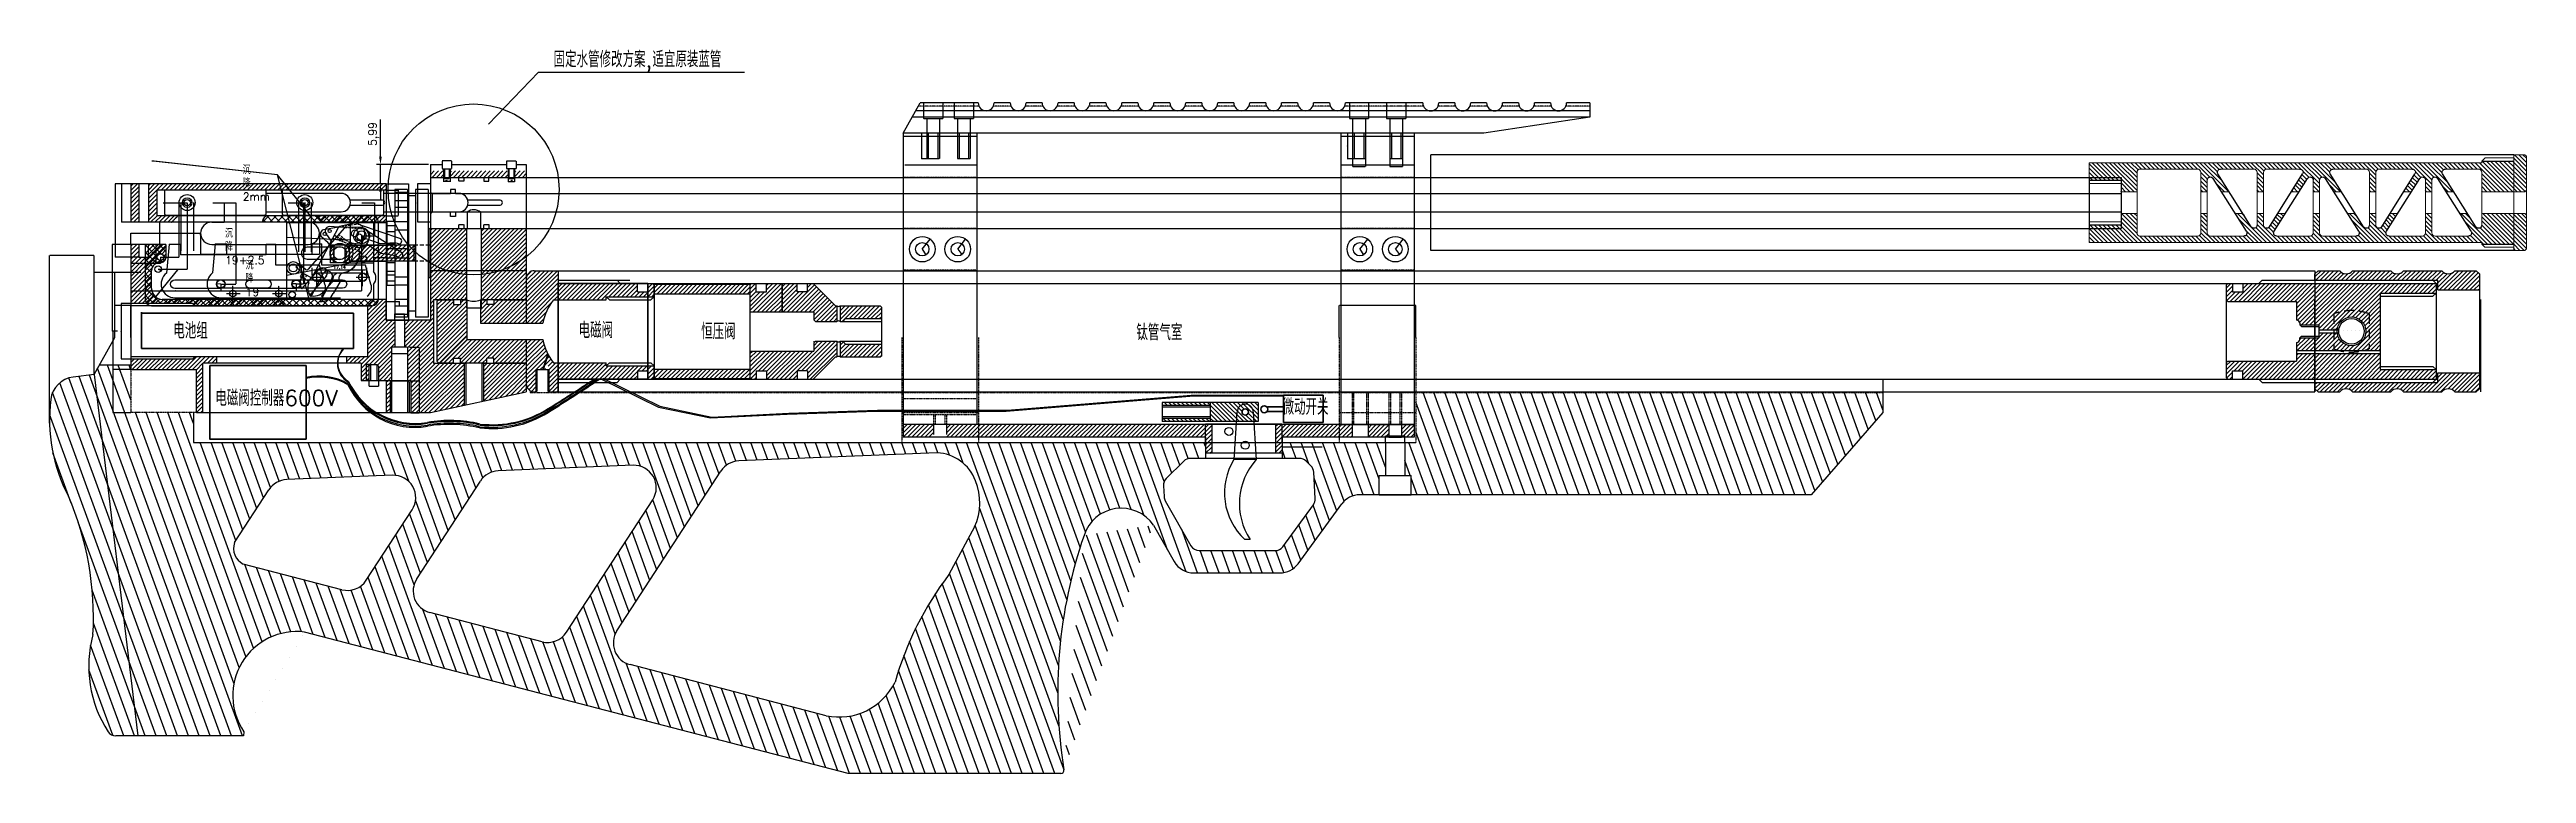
# Model space of a CAD drawing. Header units: millimetres. Extents: x -58888 to 139371, y -43158 to 38068.
# Drawn here: x -58888 to 18660, y 15387 to 38068 of the extents above; entities that cross this region are included whole.
import ezdxf
from ezdxf import colors
from ezdxf.entities.mleader import LeaderData, LeaderLine
from ezdxf.math import Vec2, Vec3

# ---------------------------------------------------------------- set-up
doc = ezdxf.new("R2010")
doc.units = ezdxf.units.MM
doc.linetypes.add('HIDDEN', pattern=[9.525, 6.35, -3.175])
doc.layers.add('图层2', color=108, linetype='Continuous')
doc.layers.add('标注线', color=3, linetype='Continuous', lineweight=13)
doc.styles.get("Standard").update_dxf_attribs({"font": 'txt', "bigfont": 'gbcbig.shx'})
doc.dimstyles.new('ISO-25', dxfattribs={"dimtxt": 2.5, "dimasz": 2.5, "dimexe": 1.25, "dimexo": 0.625, "dimtad": 1, "dimtxsty": 'Standard', "dimcen": 2.5, "dimadec": 0, "dimazin": 0, "dimtfac": 1, "dimtmove": 0, "dimatfit": 3, "dimfxl": 1, "dimarcsym": 0})
pattern_1 = [(45, (309.1866, -1181.3546), (-0.6735192, 0.6735192), [])]

# ---------------------------------------------------------------- blocks, each defined once
blk = doc.blocks.new('*D93')
at = {"layer": 'Defpoints', "color": 0, "linetype": 'ByBlock'}
for p in [(-18509, 30051), (-18509, 29044), (-16109, 29044)]:
    blk.add_point(p, dxfattribs=at)
at = {"layer": '图层2', "color": 0, "linetype": 'ByBlock', "lineweight": -2}
for p, q in [((-18509, 29044), (-18509, 30052)), ((-16111, 30051), (-18506, 30051)), ((-16109, 29044), (-16109, 30052))]:
    blk.add_line(p, q, dxfattribs=at)
at = {"layer": '图层2', "color": 0, "linetype": 'ByBlock'}
for points in [[(-18506, 30051), (-18506, 30050), (-18509, 30051)], [(-16111, 30051), (-16111, 30050), (-16109, 30051)]]:
    blk.add_solid(points, dxfattribs=at)
at = {"layer": '图层2', "color": 0, "linetype": 'ByBlock', "insert": (-17309, 30053), "char_height": 2.5, "attachment_point": 5}
blk.add_mtext('2400', dxfattribs=at)
blk = doc.blocks.new('*D94')
at = {"layer": 'Defpoints', "color": 0, "linetype": 'ByBlock'}
for p in [(-56844, 30051), (-56844, 29044), (-56344, 29044)]:
    blk.add_point(p, dxfattribs=at)
at = {"layer": '图层2', "color": 0, "linetype": 'ByBlock', "lineweight": -2}
for p, q in [((-56844, 29044), (-56844, 30052)), ((-56347, 30051), (-56842, 30051)), ((-56344, 29044), (-56344, 30052))]:
    blk.add_line(p, q, dxfattribs=at)
at = {"layer": '图层2', "color": 0, "linetype": 'ByBlock'}
for points in [[(-56842, 30051), (-56842, 30050), (-56844, 30051)], [(-56347, 30051), (-56347, 30050), (-56344, 30051)]]:
    blk.add_solid(points, dxfattribs=at)
at = {"layer": '图层2', "color": 0, "linetype": 'ByBlock', "insert": (-56594, 30053), "char_height": 2.5, "attachment_point": 5}
blk.add_mtext('500', dxfattribs=at)
blk = doc.blocks.new('*D95')
at = {"layer": 'Defpoints', "color": 0, "linetype": 'ByBlock'}
for p in [(-57495, 31096), (-56844, 29044), (-57495, 27885)]:
    blk.add_point(p, dxfattribs=at)
at = {"layer": '图层2', "color": 0, "linetype": 'ByBlock', "lineweight": -2}
for p, q in [((-57495, 27886), (-57495, 31097)), ((-57493, 31096), (-56847, 31096)), ((-56844, 29044), (-56844, 31097)), ((-56844, 31096), (-56030, 31096))]:
    blk.add_line(p, q, dxfattribs=at)
at = {"layer": '图层2', "color": 0, "linetype": 'ByBlock'}
for points in [[(-57493, 31096), (-57493, 31095), (-57495, 31096)], [(-56847, 31096), (-56847, 31095), (-56844, 31096)]]:
    blk.add_solid(points, dxfattribs=at)
at = {"layer": '图层2', "color": 0, "linetype": 'ByBlock', "insert": (-56036, 31098), "char_height": 2.5, "attachment_point": 5}
blk.add_mtext('650,92', dxfattribs=at)
blk = doc.blocks.new('*D96')
at = {"layer": 'Defpoints', "color": 0, "linetype": 'ByBlock'}
for p in [(-58887, 31613), (-57495, 27885), (-58887, 26361)]:
    blk.add_point(p, dxfattribs=at)
at = {"layer": '图层2', "color": 0, "linetype": 'ByBlock', "lineweight": -2}
for p, q in [((-58887, 26362), (-58887, 31614)), ((-57498, 31613), (-58884, 31613)), ((-57495, 27886), (-57495, 31614))]:
    blk.add_line(p, q, dxfattribs=at)
at = {"layer": '图层2', "color": 0, "linetype": 'ByBlock'}
for points in [[(-58884, 31613), (-58884, 31613), (-58887, 31613)], [(-57498, 31613), (-57498, 31613), (-57495, 31613)]]:
    blk.add_solid(points, dxfattribs=at)
at = {"layer": '图层2', "color": 0, "linetype": 'ByBlock', "insert": (-58191, 31615), "char_height": 2.5, "attachment_point": 5}
blk.add_mtext('1391,84', dxfattribs=at)
blk = doc.blocks.new('*D97')
at = {"layer": 'Defpoints', "color": 0, "linetype": 'ByBlock'}
for p in [(-22701, 25756), (-20301, 26342), (-20301, 25756)]:
    blk.add_point(p, dxfattribs=at)
at = {"layer": '图层2', "color": 0, "linetype": 'ByBlock', "lineweight": -2}
for p, q in [((-22701, 25757), (-22701, 26344)), ((-22698, 26342), (-20303, 26342)), ((-20301, 25757), (-20301, 26344))]:
    blk.add_line(p, q, dxfattribs=at)
at = {"layer": '图层2', "color": 0, "linetype": 'ByBlock'}
for points in [[(-22698, 26343), (-22698, 26342), (-22701, 26342)], [(-20303, 26343), (-20303, 26342), (-20301, 26342)]]:
    blk.add_solid(points, dxfattribs=at)
at = {"layer": '图层2', "color": 0, "linetype": 'ByBlock', "insert": (-21501, 26344), "char_height": 2.5, "attachment_point": 5}
blk.add_mtext('2400', dxfattribs=at)
blk = doc.blocks.new('*D98')
at = {"layer": 'Defpoints', "color": 0, "linetype": 'ByBlock'}
for p in [(-17059, 25756), (-16459, 25968), (-16459, 25756)]:
    blk.add_point(p, dxfattribs=at)
at = {"layer": '图层2', "color": 0, "linetype": 'ByBlock', "lineweight": -2}
for p, q in [((-17059, 25757), (-17059, 25969)), ((-17056, 25968), (-16461, 25968)), ((-16459, 25757), (-16459, 25969))]:
    blk.add_line(p, q, dxfattribs=at)
at = {"layer": '图层2', "color": 0, "linetype": 'ByBlock'}
for points in [[(-17056, 25969), (-17056, 25968), (-17059, 25968)], [(-16461, 25969), (-16461, 25968), (-16459, 25968)]]:
    blk.add_solid(points, dxfattribs=at)
at = {"layer": '图层2', "color": 0, "linetype": 'ByBlock', "insert": (-16759, 25970), "char_height": 2.5, "attachment_point": 5}
blk.add_mtext('%%C600', dxfattribs=at)
blk = doc.blocks.new('fghjkkk')
at = {"layer": '图层2', "color": 4, "linetype": 'ByBlock'}
blk.add_lwpolyline([(8494.25, -2299.24), (8463.59, -2299.24, -0.414214), (8463.09, -2298.74), (8463.09, -2291.74, -0.414214), (8463.59, -2291.24), (8494.25, -2291.24, -0.414214), (8494.75, -2291.74), (8494.75, -2298.74, -0.414214)], format="xyb", close=True, dxfattribs=at)
for points in [[(8494.75, -2298.11), (8518.36, -2298.11, 1), (8518.36, -2292.37), (8494.75, -2292.37)], [(8521.13, -2295.99), (8531.23, -2295.99, 1), (8531.23, -2294.49), (8521.13, -2294.49)]]:
    blk.add_lwpolyline(points, format="xyb", dxfattribs=at)
at = {"layer": '图层2', "color": 2, "linetype": 'ByBlock'}
for radius in [2.5, 1.5]:
    blk.add_circle((8470.09, -2295.24), radius, dxfattribs=at)
at = {"layer": '图层2', "color": 4, "linetype": 'ByBlock'}
blk.add_circle((8470.09, -2295.24), 1, dxfattribs=at)
blk = doc.blocks.new('fghghjjkk')
at = {"layer": '图层2', "color": 6, "linetype": 'ByBlock'}
for p, q in [((8560.04, -2418.72), (8548.67, -2431.91)), ((8564.29, -2418.55), (8560.42, -2418.55)), ((8567.12, -2423.6), (8564.86, -2426.91)), ((8545.82, -2430.16), (8544.94, -2431.18)), ((8544.94, -2431.18), (8547.08, -2432.98)), ((8547.96, -2431.97), (8545.82, -2430.16)), ((8552.14, -2431.8), (8546.83, -2438.01)), ((8554.56, -2433.89), (8549.27, -2440.07)), ((8556.61, -2435.6), (8553.87, -2438.56))]:
    blk.add_line(p, q, dxfattribs=at)
at = {"layer": '图层2', "color": 62, "linetype": 'ByBlock'}
for p, q in [((8560.06, -2418.7), (8555.24, -2418.4)), ((8556.09, -2423.31), (8558.22, -2420.84)), ((8578.01, -2426.35), (8566.92, -2419.54)), ((8567.03, -2423.72), (8571.63, -2426.54)), ((8571.63, -2426.54), (8576.13, -2427.26)), ((8576.13, -2427.26), (8577.17, -2427.84))]:
    blk.add_line(p, q, dxfattribs=at)
at = {"layer": '图层2', "color": 62, "linetype": 'HIDDEN', "ltscale": 0.1}
for p, q in [((8565.66, -2419.04), (8560.23, -2418.71)), ((8566.89, -2419.52), (8566.58, -2419.34)), ((8558.22, -2420.84), (8562.96, -2424.38))]:
    blk.add_line(p, q, dxfattribs=at)
at = {"layer": '图层2', "color": 6, "linetype": 'HIDDEN', "ltscale": 0.1}
for p, q in [((8557.52, -2421.65), (8565.2, -2426.42)), ((8546.2, -2430.48), (8545.32, -2431.51)), ((8546.96, -2431.14), (8546.07, -2432.16))]:
    blk.add_line(p, q, dxfattribs=at)
at = {"layer": '图层2', "color": 2, "linetype": 'ByBlock'}
for centre, radius in [((8555.38, -2419.79), 0.5), ((8564.61, -2421.69), 1.08)]:
    blk.add_circle(centre, radius, dxfattribs=at)
at = {"layer": '图层2', "color": 1, "linetype": 'ByBlock'}
for radius in [3.05, 2.05]:
    blk.add_circle((8558.64, -2426.71), radius, dxfattribs=at)
at = {"layer": '图层2', "color": 62, "linetype": 'ByBlock'}
blk.add_circle((8564.61, -2421.69), 1.08, dxfattribs=at)
for centre, radius, start, end in [((8555.38, -2419.79), 1.39, 95.93714, 221.0475), ((8540.43, -2432), 17.91, 29.03047, 39.0965), ((8577.56, -2427.07), 0.859, 243.29403, 57.86281)]:
    blk.add_arc(centre, radius, start, end, dxfattribs=at)
at = {"layer": '图层2', "color": 6, "linetype": 'ByBlock'}
for centre, radius, start, end in [((8560.42, -2419.05), 0.5, 89.91043, 139.23352), ((8564.61, -2421.69), 3.15, 322.65855, 95.85389), ((8558.64, -2426.71), 6.23, 269.70362, 358.18974), ((8550.52, -2436.1), 4.16, 143.94766, 207.2472), ((8546.76, -2433.36), 0.5, 323.94766, 50.01121), ((8548.29, -2431.59), 0.5, 229.79699, 319.23352), ((8553.27, -2432.92), 1.6, 318.7621, 134.93353), ((8558.48, -2434.92), 1.99, 86.37023, 199.94645), ((8550.52, -2436.1), 4.16, 252.51304, 323.6742)]:
    blk.add_arc(centre, radius, start, end, dxfattribs=at)
at = {"layer": '图层2', "color": 62, "linetype": 'HIDDEN', "ltscale": 0.1}
for centre, radius, start, end in [((8565.54, -2421.04), 2, 58.47416, 86.46584), ((8564.61, -2421.69), 3.16, 238.49102, 319.99206)]:
    blk.add_arc(centre, radius, start, end, dxfattribs=at)
blk = doc.blocks.new('hhhhhgg')
at = {"layer": '图层2', "linetype": 'ByBlock'}
h = blk.add_hatch(dxfattribs=at)
h.set_pattern_fill('ANSI31', color=4, scale=0.3)
h.set_pattern_definition([(45, (7156.9674, -1437.8608), (-0.6735192, 0.6735192), [])])
h.paths.add_polyline_path([(8525.81, -2415.69), (8524.56, -2415.69), (8524.56, -2418.17), (8525.81, -2418.17)])
h.paths.add_polyline_path([(8530.56, -2415.69), (8529.31, -2415.69), (8529.31, -2418.17), (8530.56, -2418.17)])
h.paths.add_polyline_path([(8525.81, -2418.17), (8524.56, -2418.17), (8524.56, -2421.17), (8525.81, -2421.17)])
h.paths.add_polyline_path([(8530.56, -2418.17), (8529.31, -2418.17), (8529.31, -2421.17), (8530.56, -2421.17)])
h.paths.add_polyline_path([(8550.8, -2418.17), (8530.56, -2418.17), (8530.56, -2420.65), (8550.8, -2420.65)])
h.paths.add_polyline_path([(8550.8, -2415.69), (8530.56, -2415.69), (8530.56, -2418.17), (8550.8, -2418.17)])
h.paths.add_polyline_path([(8551.3, -2416.19), (8550.8, -2415.69), (8550.8, -2418.17), (8551.3, -2418.17)])
h.paths.add_polyline_path([(8551.3, -2418.17), (8550.8, -2418.17), (8550.8, -2420.65), (8551.3, -2420.15)])
at = {"layer": '图层2', "color": 6, "linetype": 'ByBlock'}
for p, q in [((8550.8, -2415.69), (8524.56, -2415.69)), ((8524.56, -2415.69), (8524.56, -2421.17)), ((8530.56, -2415.69), (8530.56, -2421.17)), ((8550.8, -2415.69), (8551.3, -2416.19)), ((8550.8, -2415.69), (8550.8, -2420.65)), ((8551.3, -2416.19), (8551.3, -2420.15)), ((8530.56, -2421.17), (8524.56, -2421.17)), ((8550.8, -2420.65), (8530.56, -2420.65)), ((8550.8, -2420.65), (8551.3, -2420.15))]:
    blk.add_line(p, q, dxfattribs=at)
at = {"layer": '图层2', "color": 1, "linetype": 'ByBlock'}
for p, q in [((8525.81, -2421.17), (8525.81, -2415.69)), ((8529.31, -2421.17), (8529.31, -2415.69))]:
    blk.add_line(p, q, dxfattribs=at)
blk = doc.blocks.new('bfgjkkj')
at = {"layer": '图层2', "color": 2, "linetype": 'ByBlock'}
for p, q in [((8509.54, -2458.31), (8509.54, -2473.38)), ((8513.54, -2458.31), (8513.54, -2473.38))]:
    blk.add_line(p, q, dxfattribs=at)
blk.add_blockref('fghjkkk', (41.45, -163.07), dxfattribs=at)
blk = doc.blocks.new('hfhtyyjj')
at = {"layer": '图层2', "color": 1, "linetype": 'ByBlock'}
for p, q in [((8588.44, -2383.98), (8584.43, -2383.98)), ((8584.43, -2383.98), (8584.43, -2423.98)), ((8584.43, -2384.85), (8588.44, -2384.85)), ((8584.43, -2387.48), (8588.44, -2387.48)), ((8588.43, -2385.92), (8590.94, -2385.92)), ((8588.44, -2383.98), (8588.44, -2423.98)), ((8594.93, -2383.98), (8590.94, -2383.98)), ((8590.94, -2383.98), (8590.94, -2423.98)), ((8594.93, -2383.98), (8594.93, -2423.98)), ((8581.93, -2393.98), (8581.93, -2413.98)), ((8581.93, -2393.98), (8584.43, -2393.98)), ((8581.93, -2395.32), (8584.43, -2395.32)), ((8584.43, -2389.57), (8588.44, -2389.57)), ((8584.43, -2394.02), (8588.44, -2394.02)), ((8594.93, -2395.98), (8595.43, -2396.48)), ((8594.93, -2395.98), (8594.93, -2395.98)), ((8581.93, -2397.18), (8584.43, -2397.18)), ((8581.93, -2401.04), (8584.43, -2401.04)), ((8581.93, -2402.53), (8584.43, -2402.54)), ((8584.43, -2396.63), (8588.44, -2396.63)), ((8584.43, -2402.54), (8588.44, -2402.54)), ((8595.43, -2396.48), (8595.43, -2411.48)), ((8581.93, -2405.43), (8584.43, -2405.42)), ((8581.93, -2406.92), (8584.43, -2406.92)), ((8581.93, -2409.62), (8584.43, -2409.62)), ((8581.93, -2410.78), (8584.43, -2410.78)), ((8584.43, -2405.42), (8588.44, -2405.42)), ((8584.43, -2411.34), (8588.44, -2411.34)), ((8594.93, -2411.98), (8595.43, -2411.48)), ((8581.93, -2412.64), (8584.43, -2412.64)), ((8581.93, -2413.98), (8584.43, -2413.98)), ((8584.43, -2413.94), (8588.44, -2413.94)), ((8584.43, -2418.39), (8588.44, -2418.39)), ((8594.93, -2411.98), (8594.93, -2411.98)), ((8584.43, -2420.48), (8588.44, -2420.48)), ((8584.43, -2423.11), (8588.44, -2423.11)), ((8588.44, -2423.98), (8584.43, -2423.98)), ((8588.43, -2422.04), (8590.94, -2422.04)), ((8594.93, -2423.98), (8590.94, -2423.98))]:
    blk.add_line(p, q, dxfattribs=at)
at = {"layer": '图层2', "color": 3, "linetype": 'HIDDEN', "ltscale": 0.2}
for p, q in [((8595.43, -2401.48), (8581.93, -2401.48)), ((8595.43, -2406.48), (8581.93, -2406.48))]:
    blk.add_line(p, q, dxfattribs=at)
blk = doc.blocks.new('ghjhjkk')
at = {"layer": '图层2', "linetype": 'ByBlock'}
h = blk.add_hatch(dxfattribs=at)
h.set_pattern_fill('ANSI31', color=4, scale=0.3)
h.set_pattern_definition([(45, (7450.5657, -2124.3686), (-0.6735192, 0.6735192), [])])
h.paths.add_polyline_path([(9061.66, -2377.02), (9051.66, -2377.02), (9051.66, -2386.62), (9061.66, -2386.62), (9061.66, -2386.12), (9184.59, -2386.12), (9184.59, -2380.62), (9174.59, -2380.62), (9174.59, -2377.02), (9169.59, -2377.02), (9169.59, -2383.12, -0.414214), (9168.59, -2384.12), (9150.59, -2384.12, -0.414214), (9149.59, -2383.12), (9149.59, -2377.02), (9147.59, -2377.02), (9147.59, -2383.12, -0.414214), (9146.59, -2384.12), (9136.18, -2384.12, -0.590203), (9135.33, -2382.59), (9138.84, -2377.02), (9136.47, -2377.02), (9133.85, -2381.19, -0.752207), (9132, -2380.66), (9132, -2377.02), (9130, -2377.02), (9130, -2380.66, -0.752207), (9128.16, -2381.19), (9125.53, -2377.02), (9123.17, -2377.02), (9126.68, -2382.59, -0.590203), (9125.83, -2384.12), (9115.42, -2384.12, -0.414214), (9114.42, -2383.12), (9114.42, -2377.02), (9112.42, -2377.02), (9112.42, -2383.12, -0.414214), (9111.42, -2384.12), (9101.01, -2384.12, -0.590203), (9100.16, -2382.59), (9103.67, -2377.02), (9101.3, -2377.02), (9098.68, -2381.19, -0.752207), (9096.83, -2380.66), (9096.83, -2377.02), (9094.83, -2377.02), (9094.83, -2380.66, -0.752207), (9092.99, -2381.19), (9090.36, -2377.02), (9088, -2377.02), (9091.5, -2382.59, -0.590203), (9090.66, -2384.12), (9080.25, -2384.12, -0.414214), (9079.25, -2383.12), (9079.25, -2377.02), (9077.25, -2377.02), (9077.25, -2383.12, -0.414214), (9076.25, -2384.12), (9065.83, -2384.12, -0.590203), (9064.99, -2382.59), (9068.49, -2377.02), (9066.13, -2377.02), (9063.51, -2381.19, -0.752207), (9061.66, -2380.66)])
h.paths.add_polyline_path([(9061.66, -2364.12, -0.414214), (9062.66, -2363.12), (9073.07, -2363.12, -0.590203), (9073.92, -2364.66), (9070.41, -2370.22), (9072.77, -2370.22), (9075.4, -2366.06, -0.752207), (9077.25, -2366.59), (9077.25, -2370.22), (9079.25, -2370.22), (9079.25, -2366.59, -0.752207), (9081.09, -2366.06), (9083.72, -2370.22), (9086.08, -2370.22), (9082.57, -2364.66, -0.590203), (9083.42, -2363.12), (9093.83, -2363.12, -0.414214), (9094.83, -2364.12), (9094.83, -2370.22), (9096.83, -2370.22), (9096.83, -2364.12, -0.414214), (9097.83, -2363.12), (9108.24, -2363.12, -0.590203), (9109.09, -2364.66), (9105.58, -2370.22), (9107.95, -2370.22), (9110.57, -2366.06, -0.752207), (9112.42, -2366.59), (9112.42, -2370.22), (9114.42, -2370.22), (9114.42, -2366.59, -0.752207), (9116.26, -2366.06), (9118.89, -2370.22), (9121.25, -2370.22), (9117.75, -2364.66, -0.590203), (9118.59, -2363.12), (9129, -2363.12, -0.414214), (9130, -2364.12), (9130, -2370.22), (9132, -2370.22), (9132, -2364.12, -0.414214), (9133, -2363.12), (9143.42, -2363.12, -0.590203), (9144.26, -2364.66), (9140.76, -2370.22), (9143.12, -2370.22), (9145.74, -2366.06, -0.752207), (9147.59, -2366.59), (9147.59, -2370.22), (9149.59, -2370.22), (9149.59, -2364.12, -0.414214), (9150.59, -2363.12), (9168.59, -2363.12, -0.414214), (9169.59, -2364.12), (9169.59, -2370.22), (9174.59, -2370.22), (9174.59, -2366.62), (9184.59, -2366.62), (9184.59, -2361.12), (9061.66, -2361.12), (9061.66, -2360.62), (9051.66, -2360.62), (9051.66, -2370.22), (9061.66, -2370.22)])
h.paths.add_polyline_path([(9047.66, -2388.12), (9048.16, -2388.62), (9051.66, -2388.62), (9051.66, -2377.02), (9047.66, -2377.02)])
h.paths.add_polyline_path([(9047.66, -2369.72), (9048.16, -2370.22), (9051.66, -2370.22), (9051.66, -2358.62), (9047.66, -2358.62)])
at = {"layer": '图层2', "color": 2, "linetype": 'ByBlock'}
for p, q in [((9061.66, -2360.62), (9051.66, -2360.62)), ((9047.66, -2369.72), (9048.16, -2370.22)), ((9061.66, -2386.62), (9051.66, -2386.62))]:
    blk.add_line(p, q, dxfattribs=at)
at = {"layer": '图层2', "color": 3, "linetype": 'ByBlock'}
for p, q in [((9063.51, -2381.19), (9073.92, -2364.66)), ((9092.99, -2381.19), (9082.57, -2364.66)), ((9098.68, -2381.19), (9109.09, -2364.66)), ((9128.16, -2381.19), (9117.75, -2364.66)), ((9133.85, -2381.19), (9144.26, -2364.66)), ((9064.99, -2382.59), (9075.4, -2366.06)), ((9091.5, -2382.59), (9081.09, -2366.06)), ((9100.16, -2382.59), (9110.57, -2366.06)), ((9126.68, -2382.59), (9116.26, -2366.06)), ((9135.33, -2382.59), (9145.74, -2366.06)), ((9184.59, -2366.62), (9174.59, -2366.62)), ((9184.59, -2380.62), (9174.59, -2380.62))]:
    blk.add_line(p, q, dxfattribs=at)
for centre, start, end in [((9073.07, -2364.12), 327.803, 90), ((9083.42, -2364.12), 90, 212.197), ((9108.24, -2364.12), 327.803, 90), ((9118.59, -2364.12), 90, 212.197), ((9143.42, -2364.12), 327.803, 90), ((9076.25, -2366.59), 0, 147.803), ((9080.25, -2366.59), 32.197, 180), ((9111.42, -2366.59), 0, 147.803), ((9115.42, -2366.59), 32.197, 180), ((9146.59, -2366.59), 0, 147.803), ((9062.66, -2380.66), 180, 327.803), ((9093.83, -2380.66), 212.197, 0), ((9097.83, -2380.66), 180, 327.803), ((9129, -2380.66), 212.197, 0), ((9133, -2380.66), 180, 327.803), ((9065.83, -2383.12), 147.803, 270), ((9090.66, -2383.12), 270, 32.197), ((9101.01, -2383.12), 147.803, 270), ((9125.83, -2383.12), 270, 32.197), ((9136.18, -2383.12), 147.803, 270)]:
    blk.add_arc(centre, 1, start, end, dxfattribs=at)
at = {"layer": '标注线', "color": 3}
for p, q in [((9047.66, -2359.12), (9048.16, -2358.62)), ((9047.66, -2359.12), (9047.66, -2388.12)), ((9048.16, -2358.62), (9051.66, -2358.62)), ((9051.66, -2358.62), (9051.66, -2388.62)), ((9051.66, -2359.62), (9060.54, -2359.62)), ((9061.66, -2360.62), (9060.54, -2359.62)), ((9061.66, -2360.62), (9061.66, -2361.12)), ((9061.66, -2361.12), (9184.59, -2361.12)), ((9061.66, -2364.12), (9061.66, -2380.66)), ((9062.66, -2363.12), (9073.07, -2363.12)), ((9083.42, -2363.12), (9093.83, -2363.12)), ((9094.83, -2364.12), (9094.83, -2380.66)), ((9096.83, -2364.12), (9096.83, -2380.66)), ((9097.83, -2363.12), (9108.24, -2363.12)), ((9118.59, -2363.12), (9129, -2363.12)), ((9130, -2364.12), (9130, -2380.66)), ((9132, -2364.12), (9132, -2380.66)), ((9133, -2363.12), (9143.42, -2363.12)), ((9149.59, -2364.12), (9149.59, -2383.12)), ((9150.59, -2363.12), (9168.59, -2363.12)), ((9169.59, -2364.12), (9169.59, -2383.12)), ((9184.59, -2361.12), (9184.59, -2367.62)), ((9048.16, -2370.22), (9061.66, -2370.22)), ((9070.41, -2370.22), (9072.77, -2370.22)), ((9077.25, -2366.59), (9077.25, -2383.12)), ((9077.25, -2370.22), (9079.25, -2370.22)), ((9079.25, -2366.59), (9079.25, -2383.12)), ((9086.08, -2370.22), (9083.72, -2370.22)), ((9094.83, -2370.22), (9096.83, -2370.22)), ((9105.58, -2370.22), (9107.95, -2370.22)), ((9112.42, -2366.59), (9112.42, -2383.12)), ((9114.42, -2370.22), (9112.42, -2370.22)), ((9114.42, -2366.59), (9114.42, -2383.12)), ((9121.25, -2370.22), (9118.89, -2370.22)), ((9132, -2370.22), (9130, -2370.22)), ((9140.76, -2370.22), (9143.12, -2370.22)), ((9147.59, -2366.59), (9147.59, -2383.12)), ((9149.59, -2370.22), (9147.59, -2370.22)), ((9169.59, -2370.22), (9174.59, -2370.22)), ((9174.59, -2366.62), (9174.59, -2380.62)), ((9047.66, -2377.52), (9048.16, -2377.02)), ((9048.16, -2377.02), (9061.66, -2377.02)), ((9066.13, -2377.02), (9068.49, -2377.02)), ((9077.25, -2377.02), (9079.25, -2377.02)), ((9090.36, -2377.02), (9088, -2377.02)), ((9094.83, -2377.02), (9096.83, -2377.02)), ((9101.3, -2377.02), (9103.67, -2377.02)), ((9114.42, -2377.02), (9112.42, -2377.02)), ((9125.53, -2377.02), (9123.17, -2377.02)), ((9132, -2377.02), (9130, -2377.02)), ((9136.47, -2377.02), (9138.84, -2377.02)), ((9149.59, -2377.02), (9147.59, -2377.02)), ((9169.59, -2377.02), (9174.59, -2377.02)), ((9184.59, -2379.62), (9184.59, -2386.12)), ((9048.16, -2388.62), (9047.66, -2388.12)), ((9051.66, -2384.62), (9051.66, -2386.62)), ((9051.66, -2387.62), (9060.65, -2387.62)), ((9061.66, -2386.62), (9060.65, -2387.62)), ((9061.66, -2386.12), (9184.59, -2386.12)), ((9061.66, -2386.12), (9061.66, -2386.62)), ((9065.83, -2384.12), (9076.25, -2384.12)), ((9080.25, -2384.12), (9090.66, -2384.12)), ((9101.01, -2384.12), (9111.42, -2384.12)), ((9115.42, -2384.12), (9125.83, -2384.12)), ((9136.18, -2384.12), (9146.59, -2384.12)), ((9150.59, -2384.12), (9168.59, -2384.12)), ((9048.16, -2388.62), (9051.66, -2388.62))]:
    blk.add_line(p, q, dxfattribs=at)
at = {"layer": '标注线', "color": 4}
for p, q in [((9174.59, -2367.62), (9184.59, -2367.62)), ((9184.59, -2367.62), (9184.59, -2379.62)), ((9174.59, -2379.62), (9184.59, -2379.62))]:
    blk.add_line(p, q, dxfattribs=at)
at = {"layer": '标注线', "color": 3}
for centre, start, end in [((9062.66, -2364.12), 90, 180), ((9093.83, -2364.12), 0, 90), ((9097.83, -2364.12), 90, 180), ((9129, -2364.12), 0, 90), ((9133, -2364.12), 90, 180), ((9150.59, -2364.12), 90, 180), ((9168.59, -2364.12), 0, 90), ((9076.25, -2383.12), 270, 0), ((9080.25, -2383.12), 180, 270), ((9111.42, -2383.12), 270, 0), ((9115.42, -2383.12), 180, 270), ((9146.59, -2383.12), 270, 0), ((9150.59, -2383.12), 180, 270), ((9168.59, -2383.12), 270, 0)]:
    blk.add_arc(centre, 1, start, end, dxfattribs=at)
blk = doc.blocks.new('fghhjjj')
at = {"layer": '图层2', "color": 6, "linetype": 'ByBlock'}
for p, q in [((2034.67, -2742.64), (2035.61, -2727.74)), ((2040.61, -2727.74), (2041.56, -2742.64)), ((2041.56, -2742.64), (2034.54, -2742.64)), ((2039.61, -2767.64), (2037.99, -2767.64))]:
    blk.add_line(p, q, dxfattribs=at)
at = {"layer": '图层2', "color": 1, "linetype": 'ByBlock'}
for centre, radius in [((2038.11, -2727.74), 1), ((2038.11, -2738.14), 1.25)]:
    blk.add_circle(centre, radius, dxfattribs=at)
at = {"layer": '图层2', "color": 6, "linetype": 'ByBlock'}
for centre, radius, start, end in [((2038.11, -2727.74), 2.5, 0, 180), ((2051.48, -2753.04), 19.88, 148.44554, 227.25158), ((2056.81, -2756.4), 20.54, 137.94616, 213.16568)]:
    blk.add_arc(centre, radius, start, end, dxfattribs=at)
blk = doc.blocks.new('fghghhhh')
at = {"layer": '图层2', "linetype": 'ByBlock'}
h = blk.add_hatch(dxfattribs=at)
h.set_pattern_fill('ANSI31', color=4, scale=0.3)
h.set_pattern_definition(pattern_1)
h.paths.add_polyline_path([(1647.86, -2710.7), (1647.86, -2708.7), (1643.86, -2708.7), (1643.86, -2714.7), (1647.86, -2714.7), (1647.86, -2712.7, -0.414214), (1646.86, -2711.7, -0.414214)])
h = blk.add_hatch(dxfattribs=at)
h.set_pattern_fill('ANSI31', color=4, scale=0.3)
h.set_pattern_definition(pattern_1)
h.paths.add_polyline_path([(1658.86, -2708.7), (1647.86, -2708.7), (1647.86, -2710.7, -0.414214), (1648.86, -2711.7, -0.414214), (1647.86, -2712.7), (1647.86, -2714.7), (1658.86, -2714.7)])
h.paths.add_polyline_path([(1673.86, -2708.7), (1658.86, -2708.7), (1658.86, -2709.7), (1673.86, -2709.7)])
h.paths.add_polyline_path([(1673.86, -2713.7), (1658.86, -2713.7), (1658.86, -2714.7), (1673.86, -2714.7)])
at = {"layer": '图层2', "color": 44, "linetype": 'ByBlock'}
for p, q in [((1643.86, -2708.7), (1673.86, -2708.7)), ((1643.86, -2708.7), (1643.86, -2714.7)), ((1658.86, -2708.7), (1658.86, -2714.7)), ((1658.86, -2709.7), (1673.86, -2709.7)), ((1658.86, -2710.2), (1673.86, -2710.2)), ((1658.86, -2713.2), (1673.86, -2713.2)), ((1658.86, -2713.7), (1673.86, -2713.7)), ((1673.86, -2708.7), (1673.86, -2714.7)), ((1643.86, -2714.7), (1673.86, -2714.7))]:
    blk.add_line(p, q, dxfattribs=at)
at = {"layer": '图层2', "color": 1, "linetype": 'ByBlock'}
blk.add_circle((1647.86, -2711.7), 1, dxfattribs=at)
blk = doc.blocks.new('*D115')
at = {"layer": 'Defpoints', "color": 0, "linetype": 'ByBlock'}
for p in [(-45829, 30240), (-45379, 30240), (-45379, 29975)]:
    blk.add_point(p, dxfattribs=at)
at = {"layer": '图层2', "color": 0, "linetype": 'ByBlock', "lineweight": -2}
for p, q in [((-45829, 30239), (-45829, 29973)), ((-45827, 29975), (-45382, 29975)), ((-45379, 30239), (-45379, 29973))]:
    blk.add_line(p, q, dxfattribs=at)
at = {"layer": '图层2', "color": 0, "linetype": 'ByBlock'}
for points in [[(-45827, 29975), (-45827, 29974), (-45829, 29975)], [(-45382, 29975), (-45382, 29974), (-45379, 29975)]]:
    blk.add_solid(points, dxfattribs=at)
at = {"layer": '图层2', "color": 0, "linetype": 'ByBlock', "insert": (-45604, 29976), "char_height": 2.5, "attachment_point": 5}
blk.add_mtext('%%C4.5', dxfattribs=at)
blk = doc.blocks.new('*D99')
at = {"layer": 'Defpoints', "color": 0, "linetype": 'ByBlock'}
for p in [(-46964, 33862), (-47371, 32662), (-46964, 32662)]:
    blk.add_point(p, dxfattribs=at)
at = {"layer": '图层2', "color": 0, "linetype": 'ByBlock', "lineweight": -2}
for p, q in [((-46965, 33862), (-47372, 33862)), ((-47371, 33860), (-47371, 32665)), ((-46965, 32662), (-47372, 32662))]:
    blk.add_line(p, q, dxfattribs=at)
at = {"layer": '图层2', "color": 0, "linetype": 'ByBlock'}
for points in [[(-47371, 33860), (-47370, 33860), (-47371, 33862)], [(-47371, 32665), (-47370, 32665), (-47371, 32662)]]:
    blk.add_solid(points, dxfattribs=at)
at = {"layer": '图层2', "color": 0, "linetype": 'ByBlock', "insert": (-47373, 33262), "char_height": 2.5, "attachment_point": 5, "rotation": 90}
blk.add_mtext('%%C12', dxfattribs=at)
blk = doc.blocks.new('*D116')
at = {"layer": 'Defpoints', "color": 0, "linetype": 'ByBlock'}
for p in [(-48077, 29589), (-47777, 29787), (-47777, 29589)]:
    blk.add_point(p, dxfattribs=at)
at = {"layer": '图层2', "color": 0, "linetype": 'ByBlock', "lineweight": -2}
for p, q in [((-48077, 29589), (-48077, 29788)), ((-48075, 29787), (-47780, 29787)), ((-47777, 29589), (-47777, 29788))]:
    blk.add_line(p, q, dxfattribs=at)
at = {"layer": '图层2', "color": 0, "linetype": 'ByBlock'}
for points in [[(-48075, 29787), (-48075, 29786), (-48077, 29787)], [(-47780, 29787), (-47780, 29786), (-47777, 29787)]]:
    blk.add_solid(points, dxfattribs=at)
at = {"layer": '图层2', "color": 0, "linetype": 'ByBlock', "insert": (-47927, 29789), "char_height": 2.5, "attachment_point": 5}
blk.add_mtext('%%C3', dxfattribs=at)
blk = doc.blocks.new('*D117')
at = {"layer": 'Defpoints', "color": 0, "linetype": 'ByBlock'}
for p in [(-48344, 29589), (-47927, 30170), (-47927, 30012)]:
    blk.add_point(p, dxfattribs=at)
at = {"layer": '图层2', "color": 0, "linetype": 'ByBlock', "lineweight": -2}
for p, q in [((-48344, 29589), (-48344, 30171)), ((-48342, 30170), (-47930, 30170)), ((-47927, 30013), (-47927, 30171))]:
    blk.add_line(p, q, dxfattribs=at)
at = {"layer": '图层2', "color": 0, "linetype": 'ByBlock'}
for points in [[(-48342, 30170), (-48342, 30169), (-48344, 30170)], [(-47930, 30170), (-47930, 30169), (-47927, 30170)]]:
    blk.add_solid(points, dxfattribs=at)
at = {"layer": '图层2', "color": 0, "linetype": 'ByBlock', "insert": (-48136, 30172), "char_height": 2.5, "attachment_point": 5}
blk.add_mtext('417,02', dxfattribs=at)
blk = doc.blocks.new('*D118')
at = {"layer": 'Defpoints', "color": 0, "linetype": 'ByBlock'}
for p in [(-48177, 28739), (-47677, 28739), (-47677, 28546)]:
    blk.add_point(p, dxfattribs=at)
at = {"layer": '图层2', "color": 0, "linetype": 'ByBlock', "lineweight": -2}
for p, q in [((-48177, 28738), (-48177, 28545)), ((-47677, 28738), (-47677, 28545)), ((-48175, 28546), (-47680, 28546))]:
    blk.add_line(p, q, dxfattribs=at)
at = {"layer": '图层2', "color": 0, "linetype": 'ByBlock'}
for points in [[(-48175, 28547), (-48175, 28546), (-48177, 28546)], [(-47680, 28547), (-47680, 28546), (-47677, 28546)]]:
    blk.add_solid(points, dxfattribs=at)
at = {"layer": '图层2', "color": 0, "linetype": 'ByBlock', "insert": (-47927, 28548), "char_height": 2.5, "attachment_point": 5}
blk.add_mtext('%%C5', dxfattribs=at)
blk = doc.blocks.new('*D100')
at = {"layer": 'Defpoints', "color": 0, "linetype": 'ByBlock'}
for p in [(-47615, 28739), (-47677, 27691), (-47315, 27691)]:
    blk.add_point(p, dxfattribs=at)
at = {"layer": '图层2', "color": 0, "linetype": 'ByBlock', "lineweight": -2}
for p, q in [((-47614, 28739), (-47314, 28739)), ((-47315, 28736), (-47315, 27694)), ((-47677, 27691), (-47314, 27691))]:
    blk.add_line(p, q, dxfattribs=at)
at = {"layer": '图层2', "color": 0, "linetype": 'ByBlock'}
for points in [[(-47315, 28736), (-47315, 28736), (-47315, 28739)], [(-47315, 27694), (-47315, 27694), (-47315, 27691)]]:
    blk.add_solid(points, dxfattribs=at)
at = {"layer": '图层2', "color": 0, "linetype": 'ByBlock', "insert": (-47317, 28215), "char_height": 2.5, "attachment_point": 5, "rotation": 90}
blk.add_mtext('1047,18', dxfattribs=at)
blk = doc.blocks.new('*D119')
at = {"layer": 'Defpoints', "color": 0, "linetype": 'ByBlock'}
for p in [(-47677, 27691), (-47575, 26691), (-47315, 26691)]:
    blk.add_point(p, dxfattribs=at)
at = {"layer": '图层2', "color": 0, "linetype": 'ByBlock', "lineweight": -2}
for p, q in [((-47677, 27691), (-47314, 27691)), ((-47315, 27689), (-47315, 26694)), ((-47575, 26691), (-47314, 26691))]:
    blk.add_line(p, q, dxfattribs=at)
at = {"layer": '图层2', "color": 0, "linetype": 'ByBlock'}
for points in [[(-47315, 27689), (-47315, 27689), (-47315, 27691)], [(-47315, 26694), (-47315, 26694), (-47315, 26691)]]:
    blk.add_solid(points, dxfattribs=at)
at = {"layer": '图层2', "color": 0, "linetype": 'ByBlock', "insert": (-47317, 27191), "char_height": 2.5, "attachment_point": 5, "rotation": 90}
blk.add_mtext('1000', dxfattribs=at)
blk = doc.blocks.new('*D120')
at = {"layer": 'Defpoints', "color": 0, "linetype": 'ByBlock'}
for p in [(-48889, 27702), (-48589, 27702), (-48589, 27518)]:
    blk.add_point(p, dxfattribs=at)
at = {"layer": '图层2', "color": 0, "linetype": 'ByBlock', "lineweight": -2}
for p, q in [((-48889, 27701), (-48889, 27517)), ((-48886, 27518), (-48591, 27518)), ((-48589, 27701), (-48589, 27517))]:
    blk.add_line(p, q, dxfattribs=at)
at = {"layer": '图层2', "color": 0, "linetype": 'ByBlock'}
for points in [[(-48886, 27518), (-48886, 27518), (-48889, 27518)], [(-48591, 27518), (-48591, 27518), (-48589, 27518)]]:
    blk.add_solid(points, dxfattribs=at)
at = {"layer": '图层2', "color": 0, "linetype": 'ByBlock', "insert": (-48739, 27520), "char_height": 2.5, "attachment_point": 5}
blk.add_mtext('M3', dxfattribs=at)
blk = doc.blocks.new('*D121')
at = {"layer": 'Defpoints', "color": 0, "linetype": 'ByBlock'}
for p in [(-48965, 28202), (-48839, 28202), (-48889, 27702)]:
    blk.add_point(p, dxfattribs=at)
at = {"layer": '图层2', "color": 0, "linetype": 'ByBlock', "lineweight": -2}
for p, q in [((-48839, 28202), (-48966, 28202)), ((-48965, 27704), (-48965, 28199)), ((-48889, 27702), (-48966, 27702))]:
    blk.add_line(p, q, dxfattribs=at)
at = {"layer": '图层2', "color": 0, "linetype": 'ByBlock'}
for points in [[(-48965, 28199), (-48964, 28199), (-48965, 28202)], [(-48965, 27704), (-48964, 27704), (-48965, 27702)]]:
    blk.add_solid(points, dxfattribs=at)
at = {"layer": '图层2', "color": 0, "linetype": 'ByBlock', "insert": (-48967, 27952), "char_height": 2.5, "attachment_point": 5, "rotation": 90}
blk.add_mtext('500', dxfattribs=at)
blk = doc.blocks.new('*D122')
at = {"layer": 'Defpoints', "color": 0, "linetype": 'ByBlock'}
for p in [(-56344, 30110), (-56648, 28370), (-56344, 28370)]:
    blk.add_point(p, dxfattribs=at)
at = {"layer": '图层2', "color": 0, "linetype": 'ByBlock', "lineweight": -2}
for p, q in [((-56345, 30110), (-56650, 30110)), ((-56648, 30108), (-56648, 28373)), ((-56345, 28370), (-56650, 28370))]:
    blk.add_line(p, q, dxfattribs=at)
at = {"layer": '图层2', "color": 0, "linetype": 'ByBlock'}
for points in [[(-56649, 30108), (-56648, 30108), (-56648, 30110)], [(-56649, 28373), (-56648, 28373), (-56648, 28370)]]:
    blk.add_solid(points, dxfattribs=at)
at = {"layer": '图层2', "color": 0, "linetype": 'ByBlock', "insert": (-56650, 29240), "char_height": 2.5, "attachment_point": 5, "rotation": 90}
blk.add_mtext('M18*1.5', dxfattribs=at)
blk = doc.blocks.new('*D123')
at = {"layer": 'Defpoints', "color": 0, "linetype": 'ByBlock'}
for p in [(-56344, 33864), (-56636, 32661), (-56344, 32661)]:
    blk.add_point(p, dxfattribs=at)
at = {"layer": '图层2', "color": 0, "linetype": 'ByBlock', "lineweight": -2}
for p, q in [((-56345, 33864), (-56637, 33864)), ((-56636, 33861), (-56636, 32663)), ((-56345, 32661), (-56637, 32661))]:
    blk.add_line(p, q, dxfattribs=at)
at = {"layer": '图层2', "color": 0, "linetype": 'ByBlock'}
for points in [[(-56636, 33861), (-56635, 33861), (-56636, 33864)], [(-56636, 32663), (-56635, 32663), (-56636, 32661)]]:
    blk.add_solid(points, dxfattribs=at)
at = {"layer": '图层2', "color": 0, "linetype": 'ByBlock', "insert": (-56638, 33262), "char_height": 2.5, "attachment_point": 5, "rotation": 90}
blk.add_mtext('1203', dxfattribs=at)
blk = doc.blocks.new('*D124')
at = {"layer": 'Defpoints', "color": 0, "linetype": 'ByBlock'}
for p in [(-56344, 31961), (-56926, 29240), (-56821, 29240)]:
    blk.add_point(p, dxfattribs=at)
at = {"layer": '图层2', "color": 0, "linetype": 'ByBlock', "lineweight": -2}
for p, q in [((-56345, 31961), (-56927, 31961)), ((-56926, 31958), (-56926, 29243)), ((-56821, 29240), (-56927, 29240))]:
    blk.add_line(p, q, dxfattribs=at)
at = {"layer": '图层2', "color": 0, "linetype": 'ByBlock'}
for points in [[(-56926, 31958), (-56925, 31958), (-56926, 31961)], [(-56926, 29243), (-56925, 29243), (-56926, 29240)]]:
    blk.add_solid(points, dxfattribs=at)
at = {"layer": '图层2', "color": 0, "linetype": 'ByBlock', "insert": (-56928, 30600), "char_height": 2.5, "attachment_point": 5, "rotation": 90}
blk.add_mtext('2720,97', dxfattribs=at)
blk = doc.blocks.new('*D101')
at = {"layer": 'Defpoints', "color": 0, "linetype": 'ByBlock'}
for p in [(-56758, 29240), (-56909, 28039), (-56344, 28039)]:
    blk.add_point(p, dxfattribs=at)
at = {"layer": '图层2', "color": 0, "linetype": 'ByBlock', "lineweight": -2}
for p, q in [((-56759, 29240), (-56910, 29240)), ((-56909, 29238), (-56909, 28041)), ((-56345, 28039), (-56910, 28039))]:
    blk.add_line(p, q, dxfattribs=at)
at = {"layer": '图层2', "color": 0, "linetype": 'ByBlock'}
for points in [[(-56910, 29238), (-56909, 29238), (-56909, 29240)], [(-56910, 28041), (-56909, 28041), (-56909, 28039)]]:
    blk.add_solid(points, dxfattribs=at)
at = {"layer": '图层2', "color": 0, "linetype": 'ByBlock', "insert": (-56911, 28639), "char_height": 2.5, "attachment_point": 5, "rotation": 90}
blk.add_mtext('1201,27', dxfattribs=at)
blk = doc.blocks.new('*D125')
at = {"layer": 'Defpoints', "color": 0, "linetype": 'ByBlock'}
for p in [(-56344, 28039), (-56909, 26691), (-56344, 26691)]:
    blk.add_point(p, dxfattribs=at)
at = {"layer": '图层2', "color": 0, "linetype": 'ByBlock', "lineweight": -2}
for p, q in [((-56345, 28039), (-56910, 28039)), ((-56909, 28036), (-56909, 26694)), ((-56345, 26691), (-56910, 26691))]:
    blk.add_line(p, q, dxfattribs=at)
at = {"layer": '图层2', "color": 0, "linetype": 'ByBlock'}
for points in [[(-56910, 28036), (-56909, 28036), (-56909, 28039)], [(-56910, 26694), (-56909, 26694), (-56909, 26691)]]:
    blk.add_solid(points, dxfattribs=at)
at = {"layer": '图层2', "color": 0, "linetype": 'ByBlock', "insert": (-56911, 27365), "char_height": 2.5, "attachment_point": 5, "rotation": 90}
blk.add_mtext('1347,36', dxfattribs=at)
blk = doc.blocks.new('*D126')
at = {"layer": 'Defpoints', "color": 0, "linetype": 'ByBlock'}
for p in [(-54161, 32311), (-50439, 32311), (-50439, 31658)]:
    blk.add_point(p, dxfattribs=at)
at = {"layer": '图层2', "color": 0, "linetype": 'ByBlock', "lineweight": -2}
for p, q in [((-54161, 32310), (-54161, 31656)), ((-50439, 32310), (-50439, 31656)), ((-54158, 31658), (-50441, 31658))]:
    blk.add_line(p, q, dxfattribs=at)
at = {"layer": '图层2', "color": 0, "linetype": 'ByBlock'}
for points in [[(-54158, 31658), (-54158, 31657), (-54161, 31658)], [(-50441, 31658), (-50441, 31657), (-50439, 31658)]]:
    blk.add_solid(points, dxfattribs=at)
at = {"layer": '图层2', "color": 0, "linetype": 'ByBlock', "insert": (-52300, 31660), "char_height": 2.5, "attachment_point": 5}
blk.add_mtext('3722,32', dxfattribs=at)
blk = doc.blocks.new('*D102')
at = {"layer": 'Defpoints', "color": 0, "linetype": 'ByBlock'}
for p in [(-56344, 31961), (-54161, 32315), (-54161, 32248)]:
    blk.add_point(p, dxfattribs=at)
at = {"layer": '图层2', "color": 0, "linetype": 'ByBlock', "lineweight": -2}
for p, q in [((-56344, 31962), (-56344, 32316)), ((-56342, 32315), (-54163, 32315)), ((-54161, 32249), (-54161, 32316))]:
    blk.add_line(p, q, dxfattribs=at)
at = {"layer": '图层2', "color": 0, "linetype": 'ByBlock'}
for points in [[(-56342, 32316), (-56342, 32315), (-56344, 32315)], [(-54163, 32316), (-54163, 32315), (-54161, 32315)]]:
    blk.add_solid(points, dxfattribs=at)
at = {"layer": '图层2', "color": 0, "linetype": 'ByBlock', "insert": (-55253, 32317), "char_height": 2.5, "attachment_point": 5}
blk.add_mtext('2183,27', dxfattribs=at)
blk = doc.blocks.new('*D127')
at = {"layer": 'Defpoints', "color": 0, "linetype": 'ByBlock'}
for p in [(-56344, 33864), (-56829, 31564), (-56094, 31564)]:
    blk.add_point(p, dxfattribs=at)
at = {"layer": '图层2', "color": 0, "linetype": 'ByBlock', "lineweight": -2}
for p, q in [((-56345, 33864), (-56830, 33864)), ((-56829, 33861), (-56829, 31566)), ((-56095, 31564), (-56830, 31564))]:
    blk.add_line(p, q, dxfattribs=at)
at = {"layer": '图层2', "color": 0, "linetype": 'ByBlock'}
for points in [[(-56829, 33861), (-56828, 33861), (-56829, 33864)], [(-56829, 31566), (-56828, 31566), (-56829, 31564)]]:
    blk.add_solid(points, dxfattribs=at)
at = {"layer": '图层2', "color": 0, "linetype": 'ByBlock', "insert": (-56831, 32714), "char_height": 2.5, "attachment_point": 5, "rotation": 90}
blk.add_mtext('2300', dxfattribs=at)
blk = doc.blocks.new('*D128')
at = {"layer": 'Defpoints', "color": 0, "linetype": 'ByBlock'}
for p in [(-48344, 33664), (-48344, 32861), (-47973, 32861)]:
    blk.add_point(p, dxfattribs=at)
at = {"layer": '图层2', "color": 0, "linetype": 'ByBlock', "lineweight": -2}
for p, q in [((-48344, 33664), (-47972, 33664)), ((-47973, 33661), (-47973, 32863)), ((-48344, 32861), (-47972, 32861))]:
    blk.add_line(p, q, dxfattribs=at)
at = {"layer": '图层2', "color": 0, "linetype": 'ByBlock'}
for points in [[(-47974, 33661), (-47973, 33661), (-47973, 33664)], [(-47974, 32863), (-47973, 32863), (-47973, 32861)]]:
    blk.add_solid(points, dxfattribs=at)
at = {"layer": '图层2', "color": 0, "linetype": 'ByBlock', "insert": (-47975, 33262), "char_height": 2.5, "attachment_point": 5, "rotation": 90}
blk.add_mtext('%%C8.03', dxfattribs=at)
blk = doc.blocks.new('*D103')
at = {"layer": 'Defpoints', "color": 0, "linetype": 'ByBlock'}
for p in [(-55411, 31561), (-55308, 31549)]:
    blk.add_point(p, dxfattribs=at)
at = {"layer": '图层2', "color": 0, "linetype": 'ByBlock', "lineweight": -2}
for p, q in [((-55411, 31561), (-55308, 31549)), ((-55284, 31546), (-55305, 31549))]:
    blk.add_line(p, q, dxfattribs=at)
at = {"layer": '图层2', "color": 0, "linetype": 'ByBlock'}
blk.add_solid([(-55305, 31549), (-55305, 31548), (-55308, 31549)], dxfattribs=at)
at = {"layer": '图层2', "color": 0, "linetype": 'ByBlock', "insert": (-55293, 31549), "char_height": 2.5, "attachment_point": 5, "rotation": 353.38564}
blk.add_mtext('M2 深度8mm', dxfattribs=at)
blk = doc.blocks.new('*D129')
at = {"layer": 'Defpoints', "color": 0, "linetype": 'ByBlock'}
for p in [(-55490, 31186), (-55395, 31146)]:
    blk.add_point(p, dxfattribs=at)
at = {"layer": '图层2', "color": 0, "linetype": 'ByBlock', "lineweight": -2}
for p, q in [((-55490, 31186), (-55395, 31146)), ((-55373, 31137), (-55393, 31145))]:
    blk.add_line(p, q, dxfattribs=at)
at = {"layer": '图层2', "color": 0, "linetype": 'ByBlock'}
blk.add_solid([(-55393, 31146), (-55393, 31145), (-55395, 31146)], dxfattribs=at)
at = {"layer": '图层2', "color": 0, "linetype": 'ByBlock', "insert": (-55381, 31143), "char_height": 2.5, "attachment_point": 5, "rotation": 337.18463}
blk.add_mtext('%%C2 深度6mm', dxfattribs=at)
blk = doc.blocks.new('*D130')
at = {"layer": 'Defpoints', "color": 0, "linetype": 'ByBlock'}
for p in [(-56344, 31561), (-56344, 31366), (-55411, 31561)]:
    blk.add_point(p, dxfattribs=at)
at = {"layer": '图层2', "color": 0, "linetype": 'ByBlock', "lineweight": -2}
for p, q in [((-56344, 31560), (-56344, 31364)), ((-55413, 31366), (-56342, 31366)), ((-55411, 31560), (-55411, 31364))]:
    blk.add_line(p, q, dxfattribs=at)
at = {"layer": '图层2', "color": 0, "linetype": 'ByBlock'}
for points in [[(-56342, 31366), (-56342, 31365), (-56344, 31366)], [(-55413, 31366), (-55413, 31365), (-55411, 31366)]]:
    blk.add_solid(points, dxfattribs=at)
at = {"layer": '图层2', "color": 0, "linetype": 'ByBlock', "insert": (-55877, 31368), "char_height": 2.5, "attachment_point": 5}
blk.add_mtext('933,48', dxfattribs=at)
blk = doc.blocks.new('*D104')
at = {"layer": 'Defpoints', "color": 0, "linetype": 'ByBlock'}
for p in [(-55328, 33262), (-55411, 31561), (-54840, 31561)]:
    blk.add_point(p, dxfattribs=at)
at = {"layer": '图层2', "color": 0, "linetype": 'ByBlock', "lineweight": -2}
for p, q in [((-55327, 33262), (-54839, 33262)), ((-54840, 33260), (-54840, 31564)), ((-55410, 31561), (-54839, 31561))]:
    blk.add_line(p, q, dxfattribs=at)
at = {"layer": '图层2', "color": 0, "linetype": 'ByBlock'}
for points in [[(-54841, 33260), (-54840, 33260), (-54840, 33262)], [(-54841, 31564), (-54840, 31564), (-54840, 31561)]]:
    blk.add_solid(points, dxfattribs=at)
at = {"layer": '图层2', "color": 0, "linetype": 'ByBlock', "insert": (-54843, 32412), "char_height": 2.5, "attachment_point": 5, "rotation": 90}
blk.add_mtext('1701,43', dxfattribs=at)
blk = doc.blocks.new('*D105')
at = {"layer": 'Defpoints', "color": 0, "linetype": 'ByBlock'}
for p in [(-55328, 33262), (-55490, 31186), (-54584, 31186)]:
    blk.add_point(p, dxfattribs=at)
at = {"layer": '图层2', "color": 0, "linetype": 'ByBlock', "lineweight": -2}
for p, q in [((-55327, 33262), (-54582, 33262)), ((-54584, 33260), (-54584, 31189)), ((-55490, 31186), (-54582, 31186))]:
    blk.add_line(p, q, dxfattribs=at)
at = {"layer": '图层2', "color": 0, "linetype": 'ByBlock'}
for points in [[(-54584, 33260), (-54583, 33260), (-54584, 33262)], [(-54584, 31189), (-54583, 31189), (-54584, 31186)]]:
    blk.add_solid(points, dxfattribs=at)
at = {"layer": '图层2', "color": 0, "linetype": 'ByBlock', "insert": (-54586, 32224), "char_height": 2.5, "attachment_point": 5, "rotation": 90}
blk.add_mtext('2076,12', dxfattribs=at)
blk = doc.blocks.new('*D131')
at = {"layer": 'Defpoints', "color": 0, "linetype": 'ByBlock'}
for p in [(-53811, 32661), (-53780, 33262), (-53418, 32661)]:
    blk.add_point(p, dxfattribs=at)
at = {"layer": '图层2', "color": 0, "linetype": 'ByBlock', "lineweight": -2}
for p, q in [((-53810, 32661), (-53416, 32661)), ((-53779, 33262), (-53416, 33262)), ((-53418, 33260), (-53418, 32663))]:
    blk.add_line(p, q, dxfattribs=at)
at = {"layer": '图层2', "color": 0, "linetype": 'ByBlock'}
for points in [[(-53418, 33260), (-53417, 33260), (-53418, 33262)], [(-53418, 32663), (-53417, 32663), (-53418, 32661)]]:
    blk.add_solid(points, dxfattribs=at)
at = {"layer": '图层2', "color": 0, "linetype": 'ByBlock', "insert": (-53420, 32962), "char_height": 2.5, "attachment_point": 5, "rotation": 90}
blk.add_mtext('601,5', dxfattribs=at)
blk = doc.blocks.new('*D106')
at = {"layer": 'Defpoints', "color": 0, "linetype": 'ByBlock'}
for p in [(-53780, 33262), (-53528, 30722), (-53055, 30722)]:
    blk.add_point(p, dxfattribs=at)
at = {"layer": '图层2', "color": 0, "linetype": 'ByBlock', "lineweight": -2}
for p, q in [((-53779, 33262), (-53054, 33262)), ((-53055, 33260), (-53055, 30725)), ((-53528, 30722), (-53054, 30722))]:
    blk.add_line(p, q, dxfattribs=at)
at = {"layer": '图层2', "color": 0, "linetype": 'ByBlock'}
for points in [[(-53056, 33260), (-53055, 33260), (-53055, 33262)], [(-53056, 30725), (-53055, 30725), (-53055, 30722)]]:
    blk.add_solid(points, dxfattribs=at)
at = {"layer": '图层2', "color": 0, "linetype": 'ByBlock', "insert": (-53058, 31992), "char_height": 2.5, "attachment_point": 5, "rotation": 90}
blk.add_mtext('2540,1', dxfattribs=at)
blk = doc.blocks.new('*D107')
at = {"layer": 'Defpoints', "color": 0, "linetype": 'ByBlock'}
for p in [(-51422, 33262), (-51165, 30723), (-50935, 30723)]:
    blk.add_point(p, dxfattribs=at)
at = {"layer": '图层2', "color": 0, "linetype": 'ByBlock', "lineweight": -2}
for p, q in [((-51422, 33262), (-50934, 33262)), ((-50935, 33260), (-50935, 30725)), ((-51164, 30723), (-50934, 30723))]:
    blk.add_line(p, q, dxfattribs=at)
at = {"layer": '图层2', "color": 0, "linetype": 'ByBlock'}
for points in [[(-50936, 33260), (-50935, 33260), (-50935, 33262)], [(-50936, 30725), (-50935, 30725), (-50935, 30723)]]:
    blk.add_solid(points, dxfattribs=at)
at = {"layer": '图层2', "color": 0, "linetype": 'ByBlock', "insert": (-50937, 31993), "char_height": 2.5, "attachment_point": 5, "rotation": 90}
blk.add_mtext('2539,76', dxfattribs=at)
blk = doc.blocks.new('*D132')
at = {"layer": 'Defpoints', "color": 0, "linetype": 'ByBlock'}
for p in [(-56344, 30681), (-53528, 30722), (-53528, 30513)]:
    blk.add_point(p, dxfattribs=at)
at = {"layer": '图层2', "color": 0, "linetype": 'ByBlock', "lineweight": -2}
for p, q in [((-56344, 30680), (-56344, 30511)), ((-56342, 30513), (-53531, 30513)), ((-53528, 30722), (-53528, 30511))]:
    blk.add_line(p, q, dxfattribs=at)
at = {"layer": '图层2', "color": 0, "linetype": 'ByBlock'}
for points in [[(-56342, 30513), (-56342, 30512), (-56344, 30513)], [(-53531, 30513), (-53531, 30512), (-53528, 30513)]]:
    blk.add_solid(points, dxfattribs=at)
at = {"layer": '图层2', "color": 0, "linetype": 'ByBlock', "insert": (-54936, 30515), "char_height": 2.5, "attachment_point": 5}
blk.add_mtext('2816,01', dxfattribs=at)
blk = doc.blocks.new('*D108')
at = {"layer": 'Defpoints', "color": 0, "linetype": 'ByBlock'}
for p in [(-53528, 30722), (-51165, 30723), (-51165, 30513)]:
    blk.add_point(p, dxfattribs=at)
at = {"layer": '图层2', "color": 0, "linetype": 'ByBlock', "lineweight": -2}
for p, q in [((-53528, 30722), (-53528, 30511)), ((-53526, 30513), (-51167, 30513)), ((-51165, 30722), (-51165, 30511))]:
    blk.add_line(p, q, dxfattribs=at)
at = {"layer": '图层2', "color": 0, "linetype": 'ByBlock'}
for points in [[(-53526, 30513), (-53526, 30512), (-53528, 30513)], [(-51167, 30513), (-51167, 30512), (-51165, 30513)]]:
    blk.add_solid(points, dxfattribs=at)
at = {"layer": '图层2', "color": 0, "linetype": 'ByBlock', "insert": (-52346, 30515), "char_height": 2.5, "attachment_point": 5}
blk.add_mtext('2363,3', dxfattribs=at)
blk = doc.blocks.new('*D109')
at = {"layer": 'Defpoints', "color": 0, "linetype": 'ByBlock'}
for p in [(-49110, 33262), (-49120, 32235), (-48719, 32235)]:
    blk.add_point(p, dxfattribs=at)
at = {"layer": '图层2', "color": 0, "linetype": 'ByBlock', "lineweight": -2}
for p, q in [((-49109, 33262), (-48718, 33262)), ((-48719, 33260), (-48719, 32238)), ((-49119, 32235), (-48718, 32235))]:
    blk.add_line(p, q, dxfattribs=at)
at = {"layer": '图层2', "color": 0, "linetype": 'ByBlock'}
for points in [[(-48720, 33260), (-48719, 33260), (-48719, 33262)], [(-48720, 32238), (-48719, 32238), (-48719, 32235)]]:
    blk.add_solid(points, dxfattribs=at)
at = {"layer": '图层2', "color": 0, "linetype": 'ByBlock', "insert": (-48721, 32749), "char_height": 2.5, "attachment_point": 5, "rotation": 90}
blk.add_mtext('1027,18', dxfattribs=at)
blk = doc.blocks.new('*D110')
at = {"layer": 'Defpoints', "color": 0, "linetype": 'ByBlock'}
for p in [(-49120, 32235), (-51165, 30723), (-49120, 30513)]:
    blk.add_point(p, dxfattribs=at)
at = {"layer": '图层2', "color": 0, "linetype": 'ByBlock', "lineweight": -2}
for p, q in [((-49120, 32235), (-49120, 30511)), ((-51165, 30722), (-51165, 30511)), ((-51162, 30513), (-49123, 30513))]:
    blk.add_line(p, q, dxfattribs=at)
at = {"layer": '图层2', "color": 0, "linetype": 'ByBlock'}
for points in [[(-51162, 30513), (-51162, 30512), (-51165, 30513)], [(-49123, 30513), (-49123, 30512), (-49120, 30513)]]:
    blk.add_solid(points, dxfattribs=at)
at = {"layer": '图层2', "color": 0, "linetype": 'ByBlock', "insert": (-50142, 30515), "char_height": 2.5, "attachment_point": 5}
blk.add_mtext('2044,78', dxfattribs=at)
blk = doc.blocks.new('*D133')
at = {"layer": 'Defpoints', "color": 0, "linetype": 'ByBlock'}
for p in [(-55242, 31961), (-55560, 31393), (-55411, 31393)]:
    blk.add_point(p, dxfattribs=at)
at = {"layer": '图层2', "color": 0, "linetype": 'ByBlock', "lineweight": -2}
for p, q in [((-55243, 31961), (-55562, 31961)), ((-55560, 31958), (-55560, 31395)), ((-55411, 31393), (-55562, 31393))]:
    blk.add_line(p, q, dxfattribs=at)
at = {"layer": '图层2', "color": 0, "linetype": 'ByBlock'}
for points in [[(-55561, 31958), (-55560, 31958), (-55560, 31961)], [(-55561, 31395), (-55560, 31395), (-55560, 31393)]]:
    blk.add_solid(points, dxfattribs=at)
at = {"layer": '图层2', "color": 0, "linetype": 'ByBlock', "insert": (-55563, 31677), "char_height": 2.5, "attachment_point": 5, "rotation": 90}
blk.add_mtext('568,35', dxfattribs=at)
blk = doc.blocks.new('*D134')
at = {"layer": 'Defpoints', "color": 0, "linetype": 'ByBlock'}
for p in [(-55568, 30314), (-55357, 30577)]:
    blk.add_point(p, dxfattribs=at)
at = {"layer": '图层2', "color": 0, "linetype": 'ByBlock', "lineweight": -2}
blk.add_line((-54885, 31166), (-55567, 30316), dxfattribs=at)
at = {"layer": '图层2', "color": 0, "linetype": 'ByBlock'}
blk.add_solid([(-55567, 30316), (-55566, 30316), (-55568, 30314)], dxfattribs=at)
at = {"layer": '图层2', "color": 0, "linetype": 'ByBlock', "insert": (-54892, 31160), "char_height": 2.5, "attachment_point": 5, "rotation": 51.2675}
blk.add_mtext('R336,84', dxfattribs=at)
blk = doc.blocks.new('*D111')
at = {"layer": 'Defpoints', "color": 0, "linetype": 'ByBlock'}
for p in [(-51290, 30728), (-51165, 30723)]:
    blk.add_point(p, dxfattribs=at)
at = {"layer": '图层2', "color": 0, "linetype": 'ByBlock', "lineweight": -2}
for p, q in [((-51317, 30729), (-51292, 30728)), ((-51165, 30723), (-51290, 30728))]:
    blk.add_line(p, q, dxfattribs=at)
at = {"layer": '图层2', "color": 0, "linetype": 'ByBlock'}
blk.add_solid([(-51292, 30728), (-51292, 30727), (-51290, 30728)], dxfattribs=at)
at = {"layer": '图层2', "color": 0, "linetype": 'ByBlock', "insert": (-51306, 30730), "char_height": 2.5, "attachment_point": 5, "rotation": 357.79398}
blk.add_mtext('%%C2.5 深度6mm', dxfattribs=at)
blk = doc.blocks.new('*D112')
at = {"layer": 'Defpoints', "color": 0, "linetype": 'ByBlock'}
for p in [(-53653, 30727), (-53528, 30722)]:
    blk.add_point(p, dxfattribs=at)
at = {"layer": '图层2', "color": 0, "linetype": 'ByBlock', "lineweight": -2}
for p, q in [((-53680, 30728), (-53656, 30727)), ((-53528, 30722), (-53653, 30727))]:
    blk.add_line(p, q, dxfattribs=at)
at = {"layer": '图层2', "color": 0, "linetype": 'ByBlock'}
blk.add_solid([(-53656, 30728), (-53656, 30727), (-53653, 30727)], dxfattribs=at)
at = {"layer": '图层2', "color": 0, "linetype": 'ByBlock', "insert": (-53669, 30730), "char_height": 2.5, "attachment_point": 5, "rotation": 357.79398}
blk.add_mtext('%%C2.5 深度6mm', dxfattribs=at)
blk = doc.blocks.new('*D113')
at = {"layer": 'Defpoints', "color": 0, "linetype": 'ByBlock'}
for p in [(-49120, 32235), (-48996, 32151)]:
    blk.add_point(p, dxfattribs=at)
at = {"layer": '图层2', "color": 0, "linetype": 'ByBlock', "lineweight": -2}
for p, q in [((-49120, 32235), (-48996, 32151)), ((-48976, 32138), (-48994, 32150))]:
    blk.add_line(p, q, dxfattribs=at)
at = {"layer": '图层2', "color": 0, "linetype": 'ByBlock'}
blk.add_solid([(-48993, 32150), (-48994, 32150), (-48996, 32151)], dxfattribs=at)
at = {"layer": '图层2', "color": 0, "linetype": 'ByBlock', "insert": (-48983, 32145), "char_height": 2.5, "attachment_point": 5, "rotation": 325.98231}
blk.add_mtext('M3 沉降6mm', dxfattribs=at)
blk = doc.blocks.new('*D1')
at = {"layer": 'Defpoints', "color": 0, "linetype": 'ByBlock', "transparency": 16777216}
for p in [(2411.42, -716.74), (2428.56, -714.42), (2428.56, -716.74)]:
    blk.add_point(p, dxfattribs=at)
at = {"layer": '图层2', "color": 0, "linetype": 'ByBlock', "lineweight": -2, "transparency": 16777216}
for p, q in [((2411.42, -716.11), (2411.42, -713.82)), ((2411.92, -714.42), (2428.06, -714.42)), ((2428.56, -716.11), (2428.56, -713.82))]:
    blk.add_line(p, q, dxfattribs=at)
at = {"layer": '图层2', "color": 0, "linetype": 'ByBlock', "transparency": 16777216}
for points in [[(2411.92, -714.34), (2411.92, -714.51), (2411.42, -714.42)], [(2428.06, -714.34), (2428.06, -714.51), (2428.56, -714.42)]]:
    blk.add_solid(points, dxfattribs=at)
at = {"layer": '图层2', "color": 0, "linetype": 'ByBlock', "transparency": 16777216, "insert": (2419.99, -713.74), "char_height": 1, "attachment_point": 5}
blk.add_mtext('17,14', dxfattribs=at)
blk = doc.blocks.new('*D114')
at = {"layer": 'Defpoints', "color": 0, "linetype": 'ByBlock'}
for p in [(-48344, 33864), (-48344, 29589), (-47649, 29589)]:
    blk.add_point(p, dxfattribs=at)
at = {"layer": '图层2', "color": 0, "linetype": 'ByBlock', "lineweight": -2}
for p, q in [((-48344, 33864), (-47648, 33864)), ((-47649, 33861), (-47649, 29591)), ((-48344, 29589), (-47648, 29589))]:
    blk.add_line(p, q, dxfattribs=at)
at = {"layer": '图层2', "color": 0, "linetype": 'ByBlock'}
for points in [[(-47650, 33861), (-47649, 33861), (-47649, 33864)], [(-47650, 29591), (-47649, 29591), (-47649, 29589)]]:
    blk.add_solid(points, dxfattribs=at)
at = {"layer": '图层2', "color": 0, "linetype": 'ByBlock', "insert": (-47651, 31726), "char_height": 2.5, "attachment_point": 5, "rotation": 90}
blk.add_mtext('4275,42', dxfattribs=at)
blk = doc.blocks.new('fdgrttry')
at = {"layer": '图层2', "linetype": 'ByBlock'}
h = blk.add_hatch(dxfattribs=at)
h.set_pattern_fill('ANSI31', color=4, scale=0.3)
h.set_pattern_definition([(45, (7077.9515, -1226.9069), (-0.6735192, 0.6735192), [])])
h.paths.add_polyline_path([(9653.07, -1908.09), (9623.07, -1908.09), (9623.07, -1911.09), (9653.07, -1911.09)])
h.paths.add_polyline_path([(9653.07, -1934.69), (9623.07, -1934.69), (9623.07, -1937.69), (9653.07, -1937.69)])
at = {"layer": '图层2', "color": 6, "linetype": 'ByBlock'}
for p, q in [((9623.07, -1908.09), (9653.07, -1908.09)), ((9623.07, -1908.09), (9623.07, -1937.69)), ((9623.07, -1911.09), (9653.07, -1911.09)), ((9653.07, -1908.09), (9653.07, -1937.69)), ((9623.07, -1934.69), (9653.07, -1934.69)), ((9623.07, -1937.69), (9653.07, -1937.69))]:
    blk.add_line(p, q, dxfattribs=at)
blk = doc.blocks.new('gfhjjj')
at = {"layer": '图层2', "linetype": 'ByBlock'}
h = blk.add_hatch(dxfattribs=at)
h.set_pattern_fill('ANSI31', color=4, scale=0.3)
h.set_pattern_definition([(45, (7265.2885, 545.2645), (-0.6735192, 0.6735192), [])])
h.paths.add_polyline_path([(9608.71, -2026.84), (9603.96, -2026.84), (9603.96, -2029.44), (9600.76, -2029.44), (9600.76, -2026.84), (9599.26, -2026.84), (9598.76, -2027.34), (9598.76, -2035.69), (9608.71, -2035.69)])
h.paths.add_polyline_path([(9618.56, -2026.84), (9616.76, -2026.84), (9616.76, -2029.44), (9613.56, -2029.44), (9613.56, -2026.84), (9608.91, -2026.84), (9608.91, -2035.69), (9618.76, -2035.69), (9618.76, -2038.74), (9626, -2038.74), (9626, -2033.84), (9625.56, -2033.84)])
h.paths.add_polyline_path([(9626, -2044.94), (9618.76, -2044.94), (9618.76, -2047.99), (9598.76, -2047.99), (9598.76, -2056.34), (9599.26, -2056.84), (9600.76, -2056.84), (9600.76, -2054.24), (9603.96, -2054.24), (9603.96, -2056.84), (9613.56, -2056.84), (9613.56, -2054.24), (9616.76, -2054.24), (9616.76, -2056.84), (9618.56, -2056.84), (9625.56, -2049.84), (9626, -2049.84)])
h.paths.add_polyline_path([(9627, -2044.94), (9627, -2049.84), (9639.55, -2049.84), (9640.05, -2049.34), (9640.05, -2045.84), (9628.73, -2045.84), (9627.83, -2044.94)])
h.paths.add_polyline_path([(9627, -2033.84), (9627, -2038.74), (9627.83, -2038.74), (9628.73, -2037.84), (9640.05, -2037.84), (9640.05, -2034.34), (9639.55, -2033.84)])
at = {"layer": '图层2', "color": 6, "linetype": 'ByBlock'}
for p, q in [((9598.76, -2027.34), (9599.26, -2026.84)), ((9598.76, -2027.34), (9598.76, -2056.34)), ((9599.26, -2026.84), (9600.76, -2026.84)), ((9600.76, -2029.44), (9600.76, -2026.84)), ((9600.76, -2029.44), (9603.96, -2029.44)), ((9603.96, -2026.84), (9613.56, -2026.84)), ((9603.96, -2029.44), (9603.96, -2026.84)), ((9608.71, -2026.84), (9608.71, -2035.69)), ((9608.91, -2026.84), (9608.91, -2035.69)), ((9613.56, -2029.44), (9613.56, -2026.84)), ((9616.76, -2029.44), (9613.56, -2029.44)), ((9616.76, -2026.84), (9618.56, -2026.84)), ((9616.76, -2029.44), (9616.76, -2026.84)), ((9618.56, -2026.84), (9625.56, -2033.84)), ((9598.76, -2035.69), (9618.76, -2035.69)), ((9618.76, -2035.69), (9618.76, -2038.24)), ((9619.26, -2038.74), (9618.76, -2038.24)), ((9619.26, -2038.74), (9626, -2038.74)), ((9625.56, -2033.84), (9626, -2033.84)), ((9626, -2033.84), (9626, -2038.74)), ((9627, -2033.84), (9639.55, -2033.84)), ((9627, -2033.84), (9627, -2038.74)), ((9627, -2038.74), (9627.73, -2038.74)), ((9627.73, -2038.74), (9640.05, -2038.74)), ((9627.73, -2038.84), (9627.73, -2038.84)), ((9639.55, -2033.84), (9640.05, -2034.34)), ((9640.05, -2049.34), (9640.05, -2034.34)), ((9618.76, -2045.44), (9619.26, -2044.94)), ((9618.76, -2045.44), (9618.76, -2047.99)), ((9619.26, -2044.94), (9626, -2044.94)), ((9626, -2044.94), (9626, -2049.84)), ((9627, -2044.94), (9627.23, -2044.94)), ((9627, -2044.94), (9627, -2049.84)), ((9627.23, -2044.94), (9640.05, -2044.94)), ((9627.73, -2045.44), (9627.73, -2045.44)), ((9598.76, -2047.99), (9618.76, -2047.99)), ((9600.76, -2054.24), (9603.96, -2054.24)), ((9600.76, -2054.24), (9600.76, -2056.84)), ((9603.96, -2054.24), (9603.96, -2056.84)), ((9616.76, -2054.24), (9613.56, -2054.24)), ((9613.56, -2054.24), (9613.56, -2056.84)), ((9616.76, -2054.24), (9616.76, -2056.84)), ((9618.56, -2056.84), (9625.56, -2049.84)), ((9625.56, -2049.84), (9626, -2049.84)), ((9627, -2049.84), (9639.55, -2049.84)), ((9639.55, -2049.84), (9640.05, -2049.34)), ((9599.26, -2056.84), (9598.76, -2056.34)), ((9599.26, -2056.84), (9600.76, -2056.84)), ((9603.96, -2056.84), (9613.56, -2056.84)), ((9616.76, -2056.84), (9618.56, -2056.84))]:
    blk.add_line(p, q, dxfattribs=at)
at = {"layer": '图层2', "color": 4, "linetype": 'ByBlock'}
for p, q in [((9627.83, -2038.74), (9628.73, -2037.84)), ((9628.73, -2037.84), (9640.05, -2037.84)), ((9627.83, -2044.94), (9628.73, -2045.84)), ((9628.73, -2045.84), (9640.05, -2045.84))]:
    blk.add_line(p, q, dxfattribs=at)
at = {"layer": '图层2', "color": 3, "linetype": 'ByBlock'}
for centre, start, end in [((9626.5, -2033.21), 231.57845, 308.42155), ((9626.5, -2039.37), 51.57845, 128.42155), ((9626.5, -2044.31), 231.57845, 308.42155), ((9626.5, -2050.47), 51.57845, 128.42155)]:
    blk.add_arc(centre, 0.805, start, end, dxfattribs=at)
blk = doc.blocks.new('gfdgtrh')
at = {"layer": '图层2', "linetype": 'ByBlock'}
h = blk.add_hatch(dxfattribs=at)
h.set_pattern_fill('ANSI31', color=4, scale=0.3)
h.set_pattern_definition([(45, (8893.701, 869.9032), (-0.6735192, 0.6735192), [])])
h.paths.add_polyline_path([(10418.63, -1996.45), (10425.38, -1996.45), (10426.38, -1995.45), (10426.38, -1990.45), (10413.39, -1990.45), (10413.39, -1993.45), (10374.88, -1993.45), (10374.88, -1995.45), (10375.88, -1996.45), (10382.63, -1996.45, -0.5), (10386.63, -1996.45), (10398.63, -1996.45, -0.5), (10402.63, -1996.45), (10414.63, -1996.45, -0.5)])
h.paths.add_polyline_path([(10414.63, -1958.45), (10402.63, -1958.45, -0.5), (10398.63, -1958.45), (10386.63, -1958.45, -0.5), (10382.63, -1958.45), (10375.88, -1958.45), (10374.88, -1959.45), (10374.88, -1961.45), (10413.39, -1961.45), (10413.39, -1964.45), (10426.38, -1964.45), (10426.38, -1959.45), (10425.38, -1958.45), (10418.63, -1958.45, -0.5)])
at = {"layer": '图层2', "color": 6, "linetype": 'ByBlock'}
for p, q in [((10374.88, -1959.45), (10375.88, -1958.45)), ((10374.88, -1961.6), (10374.88, -1959.45)), ((10374.88, -1961.45), (10413.39, -1961.45)), ((10374.88, -1961.6), (10374.88, -1993.3)), ((10375.88, -1958.45), (10382.63, -1958.45)), ((10386.63, -1958.45), (10398.63, -1958.45)), ((10402.63, -1958.45), (10414.63, -1958.45)), ((10413.39, -1964.45), (10413.39, -1961.45)), ((10418.63, -1958.45), (10425.38, -1958.45)), ((10425.38, -1958.45), (10426.38, -1959.45)), ((10426.38, -1959.45), (10426.38, -1964.45)), ((10413.39, -1964.45), (10426.38, -1964.45)), ((10426.38, -1964.45), (10426.38, -1990.45)), ((10413.39, -1990.45), (10426.38, -1990.45)), ((10413.39, -1993.45), (10413.39, -1990.45)), ((10426.38, -1990.45), (10426.38, -1995.45)), ((10374.88, -1993.3), (10374.88, -1995.45)), ((10374.88, -1993.45), (10413.39, -1993.45)), ((10374.88, -1995.45), (10375.88, -1996.45)), ((10375.88, -1996.45), (10382.63, -1996.45)), ((10386.63, -1996.45), (10398.63, -1996.45)), ((10402.63, -1996.45), (10414.63, -1996.45)), ((10418.63, -1996.45), (10425.38, -1996.45)), ((10425.38, -1996.45), (10426.38, -1995.45))]:
    blk.add_line(p, q, dxfattribs=at)
at = {"layer": '图层2', "color": 4, "linetype": 'ByBlock'}
for p, q in [((10374.88, -1962.45), (10413.39, -1962.45)), ((10374.88, -1992.45), (10413.39, -1992.45))]:
    blk.add_line(p, q, dxfattribs=at)
at = {"layer": '图层2', "color": 6, "linetype": 'ByBlock'}
for centre, start, end in [((10384.63, -1956.95), 216.8699, 323.1301), ((10400.63, -1956.95), 216.8699, 323.1301), ((10416.63, -1956.95), 216.8699, 323.1301), ((10384.63, -1997.95), 36.8699, 143.1301), ((10400.63, -1997.95), 36.8699, 143.1301), ((10416.63, -1997.95), 36.8699, 143.1301)]:
    blk.add_arc(centre, 2.5, start, end, dxfattribs=at)
blk = doc.blocks.new('hfghjjj')
at = {"layer": '图层2', "linetype": 'ByBlock'}
h = blk.add_hatch(dxfattribs=at)
h.set_pattern_fill('ANSI31', color=4, scale=0.3)
h.set_pattern_definition([(45, (6018.2356, -177.67815), (-0.6735192, 0.6735192), [])])
h.paths.add_polyline_path([(10186.83, -2071.74), (10187.33, -2072.24), (10188.83, -2072.24), (10188.83, -2069.74), (10192.03, -2069.74), (10192.03, -2072.24), (10252.53, -2072.24), (10252.53, -2069.39), (10235.03, -2069.39), (10235.03, -2064.39), (10208.83, -2064.39), (10208.83, -2066.74), (10187.33, -2066.74), (10186.83, -2067.24)])
edge = h.paths.add_edge_path()
edge.add_arc((10208.83, -2059.89), 1, 270, 360)
edge.add_line((10209.83, -2059.89), (10209.83, -2059.39))
edge.add_line((10209.83, -2059.39), (10215.83, -2059.39))
edge.add_line((10215.83, -2059.39), (10215.83, -2057.89))
edge.add_line((10215.83, -2057.89), (10221.55, -2057.89))
edge.add_arc((10226.03, -2057.39), 4.5, 186.37937, 360)
edge.add_line((10230.53, -2057.39), (10235.03, -2057.39))
edge.add_line((10235.03, -2057.39), (10235.03, -2063.39))
edge.add_line((10235.03, -2063.39), (10208.83, -2063.39))
edge.add_line((10208.83, -2063.39), (10208.83, -2060.89))
edge = h.paths.add_edge_path()
edge.add_line((10209.83, -2054.89), (10209.83, -2055.39))
edge.add_line((10209.83, -2055.39), (10215.83, -2055.39))
edge.add_line((10215.83, -2055.39), (10215.83, -2056.89))
edge.add_line((10215.83, -2056.89), (10221.55, -2056.89))
edge.add_arc((10226.03, -2057.39), 4.5, 0, 173.62063, ccw=False)
edge.add_line((10230.53, -2057.39), (10235.03, -2057.39))
edge.add_line((10235.03, -2057.39), (10235.03, -2045.39))
edge.add_line((10235.03, -2045.39), (10252.53, -2045.39))
edge.add_line((10252.53, -2045.39), (10252.53, -2042.54))
edge.add_line((10252.53, -2042.54), (10192.03, -2042.54))
edge.add_line((10192.03, -2042.54), (10192.03, -2045.04))
edge.add_line((10192.03, -2045.04), (10188.83, -2045.04))
edge.add_line((10188.83, -2045.04), (10188.83, -2042.54))
edge.add_line((10188.83, -2042.54), (10186.83, -2042.54))
edge.add_line((10186.83, -2042.54), (10186.83, -2047.54))
edge.add_line((10186.83, -2047.54), (10187.33, -2048.04))
edge.add_line((10187.33, -2048.04), (10208.83, -2048.04))
edge.add_line((10208.83, -2048.04), (10208.83, -2053.89))
edge.add_arc((10208.83, -2054.89), 1, 0, 90, ccw=False)
at = {"layer": '图层2', "color": 6, "linetype": 'ByBlock'}
for p, q in [((10186.83, -2042.89), (10187.33, -2042.39)), ((10186.83, -2042.89), (10186.83, -2047.54)), ((10187.33, -2042.39), (10188.83, -2042.39)), ((10188.83, -2042.39), (10188.83, -2045.04)), ((10188.83, -2044.99), (10192.03, -2044.99)), ((10192.03, -2042.39), (10192.03, -2045.04)), ((10192.03, -2042.39), (10252.53, -2042.39)), ((10197.03, -2042.39), (10197.03, -2042.39)), ((10235.03, -2045.39), (10235.03, -2069.39)), ((10235.03, -2045.39), (10252.53, -2045.39)), ((10251.53, -2046.39), (10252.53, -2045.39)), ((10252.53, -2042.39), (10252.53, -2045.39)), ((10252.53, -2045.39), (10252.53, -2069.39)), ((10187.33, -2048.04), (10186.83, -2047.54)), ((10186.83, -2047.54), (10186.83, -2067.24)), ((10187.33, -2048.04), (10208.83, -2048.04)), ((10208.83, -2048.04), (10208.83, -2053.89)), ((10209.83, -2054.89), (10209.83, -2055.39)), ((10208.83, -2060.89), (10208.83, -2066.74)), ((10209.83, -2055.39), (10215.83, -2055.39)), ((10209.83, -2059.39), (10215.83, -2059.39)), ((10209.83, -2059.89), (10209.83, -2059.39)), ((10215.83, -2055.39), (10215.83, -2056.89)), ((10215.83, -2056.89), (10222.06, -2056.89)), ((10215.83, -2056.89), (10215.83, -2057.89)), ((10215.83, -2057.89), (10222.06, -2057.89)), ((10215.83, -2057.89), (10215.83, -2059.39)), ((10187.33, -2066.74), (10186.83, -2067.24)), ((10186.83, -2067.24), (10186.83, -2071.89)), ((10187.33, -2066.74), (10208.83, -2066.74)), ((10188.83, -2069.79), (10192.03, -2069.79)), ((10188.83, -2072.39), (10188.83, -2069.79)), ((10192.03, -2072.39), (10192.03, -2069.79)), ((10208.83, -2063.39), (10235.03, -2063.39)), ((10208.83, -2064.39), (10235.03, -2064.39)), ((10235.03, -2069.39), (10252.53, -2069.39)), ((10252.53, -2069.39), (10251.53, -2068.39)), ((10252.53, -2069.39), (10252.53, -2072.24)), ((10187.33, -2072.39), (10186.83, -2071.89)), ((10187.33, -2072.39), (10188.83, -2072.39)), ((10192.03, -2072.39), (10252.53, -2072.39)), ((10197.03, -2072.39), (10197.03, -2072.39))]:
    blk.add_line(p, q, dxfattribs=at)
at = {"layer": '图层2', "color": 4, "linetype": 'ByBlock'}
for p, q in [((10197.03, -2042.39), (10198.03, -2041.39)), ((10198.03, -2041.39), (10251.53, -2041.39)), ((10235.03, -2046.39), (10251.53, -2046.39)), ((10251.53, -2041.39), (10252.53, -2042.39)), ((10210.33, -2055.89), (10209.83, -2055.39)), ((10210.33, -2058.89), (10209.83, -2059.39)), ((10210.33, -2055.89), (10215.83, -2055.89)), ((10210.33, -2058.89), (10215.83, -2058.89)), ((10235.03, -2068.39), (10251.53, -2068.39)), ((10197.03, -2072.39), (10198.03, -2073.39)), ((10198.03, -2073.39), (10251.53, -2073.39)), ((10251.53, -2073.39), (10252.53, -2072.39))]:
    blk.add_line(p, q, dxfattribs=at)
at = {"layer": '图层2', "color": 3, "linetype": 'HIDDEN', "ltscale": 0.5}
for p, q in [((10220.53, -2051.89), (10220.53, -2062.89)), ((10231.53, -2051.89), (10231.53, -2062.89))]:
    blk.add_line(p, q, dxfattribs=at)
at = {"layer": '图层2', "color": 6, "linetype": 'ByBlock'}
for radius in [4.5, 4]:
    blk.add_circle((10226.03, -2057.39), radius, dxfattribs=at)
for centre, start, end in [((10208.83, -2054.89), 0, 90), ((10208.83, -2059.89), 270, 0)]:
    blk.add_arc(centre, 1, start, end, dxfattribs=at)
at = {"layer": '图层2', "color": 3, "linetype": 'HIDDEN', "ltscale": 0.5}
for centre, radius, start, end in [((10226.03, -2066.52), 15.62, 69.39031, 110.60969), ((10226.03, -2048.27), 15.63, 249.39031, 290.60969)]:
    blk.add_arc(centre, radius, start, end, dxfattribs=at)
blk = doc.blocks.new('*D139')
at = {"layer": 'Defpoints', "color": 0, "linetype": 'ByBlock'}
for p in [(-31425, 35445), (-31590, 34645), (-31425, 34645)]:
    blk.add_point(p, dxfattribs=at)
at = {"layer": '图层2', "color": 0, "linetype": 'ByBlock', "lineweight": -2}
for p, q in [((-31425, 35445), (-31591, 35445)), ((-31590, 35442), (-31590, 34647)), ((-31425, 34645), (-31591, 34645))]:
    blk.add_line(p, q, dxfattribs=at)
at = {"layer": '图层2', "color": 0, "linetype": 'ByBlock'}
for points in [[(-31591, 35442), (-31590, 35442), (-31590, 35445)], [(-31591, 34647), (-31590, 34647), (-31590, 34645)]]:
    blk.add_solid(points, dxfattribs=at)
at = {"layer": '图层2', "color": 0, "linetype": 'ByBlock', "insert": (-31592, 35045), "char_height": 2.5, "attachment_point": 5, "rotation": 90}
blk.add_mtext('800', dxfattribs=at)
blk = doc.blocks.new('*D140')
at = {"layer": 'Defpoints', "color": 0, "linetype": 'ByBlock'}
for p in [(-31564, 31811), (-31312, 32122)]:
    blk.add_point(p, dxfattribs=at)
at = {"layer": '图层2', "color": 0, "linetype": 'ByBlock', "lineweight": -2}
for p, q in [((-31564, 31811), (-31312, 32122)), ((-31303, 32133), (-31310, 32124))]:
    blk.add_line(p, q, dxfattribs=at)
at = {"layer": '图层2', "color": 0, "linetype": 'ByBlock'}
blk.add_solid([(-31311, 32124), (-31310, 32123), (-31312, 32122)], dxfattribs=at)
at = {"layer": '图层2', "color": 0, "linetype": 'ByBlock', "insert": (-31307, 32131), "char_height": 2.5, "attachment_point": 5, "rotation": 50.89708}
blk.add_mtext('R400', dxfattribs=at)
blk = doc.blocks.new('*D141')
at = {"layer": 'Defpoints', "color": 0, "linetype": 'ByBlock'}
for p in [(-31564, 31811), (-31448, 31637)]:
    blk.add_point(p, dxfattribs=at)
at = {"layer": '图层2', "color": 0, "linetype": 'ByBlock', "lineweight": -2}
for p, q in [((-31564, 31811), (-31448, 31637)), ((-31440, 31625), (-31446, 31635))]:
    blk.add_line(p, q, dxfattribs=at)
at = {"layer": '图层2', "color": 0, "linetype": 'ByBlock'}
blk.add_solid([(-31446, 31635), (-31447, 31634), (-31448, 31637)], dxfattribs=at)
at = {"layer": '图层2', "color": 0, "linetype": 'ByBlock', "insert": (-31441, 31630), "char_height": 2.5, "attachment_point": 5, "rotation": 303.70632}
blk.add_mtext('R210', dxfattribs=at)
blk = doc.blocks.new('*D142')
at = {"layer": 'Defpoints', "color": 0, "linetype": 'ByBlock'}
for p in [(-30453, 31811), (-30327, 31644)]:
    blk.add_point(p, dxfattribs=at)
at = {"layer": '图层2', "color": 0, "linetype": 'ByBlock', "lineweight": -2}
for p, q in [((-30453, 31811), (-30327, 31644)), ((-30318, 31633), (-30325, 31642))]:
    blk.add_line(p, q, dxfattribs=at)
at = {"layer": '图层2', "color": 0, "linetype": 'ByBlock'}
blk.add_solid([(-30325, 31642), (-30325, 31642), (-30327, 31644)], dxfattribs=at)
at = {"layer": '图层2', "color": 0, "linetype": 'ByBlock', "insert": (-30319, 31637), "char_height": 2.5, "attachment_point": 5, "rotation": 307.15657}
blk.add_mtext('R210', dxfattribs=at)
blk = doc.blocks.new('*D143')
at = {"layer": 'Defpoints', "color": 0, "linetype": 'ByBlock'}
for p in [(-30453, 31811), (-30211, 32129)]:
    blk.add_point(p, dxfattribs=at)
at = {"layer": '图层2', "color": 0, "linetype": 'ByBlock', "lineweight": -2}
for p, q in [((-30453, 31811), (-30211, 32129)), ((-30202, 32141), (-30209, 32131))]:
    blk.add_line(p, q, dxfattribs=at)
at = {"layer": '图层2', "color": 0, "linetype": 'ByBlock'}
blk.add_solid([(-30210, 32132), (-30209, 32131), (-30211, 32129)], dxfattribs=at)
at = {"layer": '图层2', "color": 0, "linetype": 'ByBlock', "insert": (-30206, 32138), "char_height": 2.5, "attachment_point": 5, "rotation": 52.67459}
blk.add_mtext('R400', dxfattribs=at)
blk = doc.blocks.new('*D144')
at = {"layer": 'Defpoints', "color": 0, "linetype": 'ByBlock'}
for p in [(-18090, 35445), (-18256, 34645), (-18090, 34645)]:
    blk.add_point(p, dxfattribs=at)
at = {"layer": '图层2', "color": 0, "linetype": 'ByBlock', "lineweight": -2}
for p, q in [((-18091, 35445), (-18258, 35445)), ((-18256, 35442), (-18256, 34647)), ((-18091, 34645), (-18258, 34645))]:
    blk.add_line(p, q, dxfattribs=at)
at = {"layer": '图层2', "color": 0, "linetype": 'ByBlock'}
for points in [[(-18257, 35442), (-18256, 35442), (-18256, 35445)], [(-18257, 34647), (-18256, 34647), (-18256, 34645)]]:
    blk.add_solid(points, dxfattribs=at)
at = {"layer": '图层2', "color": 0, "linetype": 'ByBlock', "insert": (-18258, 35045), "char_height": 2.5, "attachment_point": 5, "rotation": 90}
blk.add_mtext('800', dxfattribs=at)
blk = doc.blocks.new('*D145')
at = {"layer": 'Defpoints', "color": 0, "linetype": 'ByBlock'}
for p in [(-18090, 34645), (-17690, 34645), (-17690, 34400)]:
    blk.add_point(p, dxfattribs=at)
at = {"layer": '图层2', "color": 0, "linetype": 'ByBlock', "lineweight": -2}
for p, q in [((-18090, 34644), (-18090, 34399)), ((-18088, 34400), (-17693, 34400)), ((-17690, 34644), (-17690, 34399))]:
    blk.add_line(p, q, dxfattribs=at)
at = {"layer": '图层2', "color": 0, "linetype": 'ByBlock'}
for points in [[(-18088, 34400), (-18088, 34399), (-18090, 34400)], [(-17693, 34400), (-17693, 34399), (-17690, 34400)]]:
    blk.add_solid(points, dxfattribs=at)
at = {"layer": '图层2', "color": 0, "linetype": 'ByBlock', "insert": (-17890, 34402), "char_height": 2.5, "attachment_point": 5}
blk.add_mtext('M400', dxfattribs=at)
blk = doc.blocks.new('*D146')
at = {"layer": 'Defpoints', "color": 0, "linetype": 'ByBlock'}
for p in [(-16928, 34645), (-16528, 34645), (-16528, 34400)]:
    blk.add_point(p, dxfattribs=at)
at = {"layer": '图层2', "color": 0, "linetype": 'ByBlock', "lineweight": -2}
for p, q in [((-16928, 34644), (-16928, 34399)), ((-16925, 34400), (-16530, 34400)), ((-16528, 34644), (-16528, 34399))]:
    blk.add_line(p, q, dxfattribs=at)
at = {"layer": '图层2', "color": 0, "linetype": 'ByBlock'}
for points in [[(-16925, 34400), (-16925, 34399), (-16928, 34400)], [(-16530, 34400), (-16530, 34399), (-16528, 34400)]]:
    blk.add_solid(points, dxfattribs=at)
at = {"layer": '图层2', "color": 0, "linetype": 'ByBlock', "insert": (-16728, 34402), "char_height": 2.5, "attachment_point": 5}
blk.add_mtext('M400', dxfattribs=at)
blk = doc.blocks.new('*D135')
at = {"layer": 'Defpoints', "color": 0, "linetype": 'ByBlock'}
for p in [(-17864, 31811), (-17612, 32122)]:
    blk.add_point(p, dxfattribs=at)
at = {"layer": '图层2', "color": 0, "linetype": 'ByBlock', "lineweight": -2}
for p, q in [((-17864, 31811), (-17612, 32122)), ((-17603, 32133), (-17610, 32124))]:
    blk.add_line(p, q, dxfattribs=at)
at = {"layer": '图层2', "color": 0, "linetype": 'ByBlock'}
blk.add_solid([(-17611, 32124), (-17610, 32123), (-17612, 32122)], dxfattribs=at)
at = {"layer": '图层2', "color": 0, "linetype": 'ByBlock', "insert": (-17607, 32131), "char_height": 2.5, "attachment_point": 5, "rotation": 50.89708}
blk.add_mtext('R400', dxfattribs=at)
blk = doc.blocks.new('*D136')
at = {"layer": 'Defpoints', "color": 0, "linetype": 'ByBlock'}
for p in [(-17864, 31811), (-17748, 31637)]:
    blk.add_point(p, dxfattribs=at)
at = {"layer": '图层2', "color": 0, "linetype": 'ByBlock', "lineweight": -2}
for p, q in [((-17864, 31811), (-17748, 31637)), ((-17740, 31625), (-17746, 31635))]:
    blk.add_line(p, q, dxfattribs=at)
at = {"layer": '图层2', "color": 0, "linetype": 'ByBlock'}
blk.add_solid([(-17746, 31635), (-17747, 31634), (-17748, 31637)], dxfattribs=at)
at = {"layer": '图层2', "color": 0, "linetype": 'ByBlock', "insert": (-17741, 31630), "char_height": 2.5, "attachment_point": 5, "rotation": 303.70632}
blk.add_mtext('R210', dxfattribs=at)
blk = doc.blocks.new('*D137')
at = {"layer": 'Defpoints', "color": 0, "linetype": 'ByBlock'}
for p in [(-16753, 31811), (-16627, 31644)]:
    blk.add_point(p, dxfattribs=at)
at = {"layer": '图层2', "color": 0, "linetype": 'ByBlock', "lineweight": -2}
for p, q in [((-16753, 31811), (-16627, 31644)), ((-16618, 31633), (-16625, 31642))]:
    blk.add_line(p, q, dxfattribs=at)
at = {"layer": '图层2', "color": 0, "linetype": 'ByBlock'}
blk.add_solid([(-16625, 31642), (-16625, 31642), (-16627, 31644)], dxfattribs=at)
at = {"layer": '图层2', "color": 0, "linetype": 'ByBlock', "insert": (-16619, 31637), "char_height": 2.5, "attachment_point": 5, "rotation": 307.15657}
blk.add_mtext('R210', dxfattribs=at)
blk = doc.blocks.new('*D138')
at = {"layer": 'Defpoints', "color": 0, "linetype": 'ByBlock'}
for p in [(-16753, 31811), (-16511, 32129)]:
    blk.add_point(p, dxfattribs=at)
at = {"layer": '图层2', "color": 0, "linetype": 'ByBlock', "lineweight": -2}
for p, q in [((-16753, 31811), (-16511, 32129)), ((-16502, 32141), (-16509, 32131))]:
    blk.add_line(p, q, dxfattribs=at)
at = {"layer": '图层2', "color": 0, "linetype": 'ByBlock'}
blk.add_solid([(-16510, 32132), (-16509, 32131), (-16511, 32129)], dxfattribs=at)
at = {"layer": '图层2', "color": 0, "linetype": 'ByBlock', "insert": (-16506, 32138), "char_height": 2.5, "attachment_point": 5, "rotation": 52.67459}
blk.add_mtext('R400', dxfattribs=at)
blk = doc.blocks.new('fdggg')
at = {"layer": '图层2', "linetype": 'ByBlock'}
h = blk.add_hatch(dxfattribs=at)
h.set_pattern_fill('ANSI31', color=4, scale=0.3)
h.set_pattern_definition([(45, (-551.4656, -559.2974), (-0.6735192, 0.6735192), [])])
h.paths.add_polyline_path([(920.04, -2768.85), (836.96, -2768.85), (836.96, -2772.85), (918.04, -2772.85), (918.04, -2777.85), (920.04, -2777.85)])
h.paths.add_polyline_path([(832.96, -2768.85), (823.46, -2768.85), (823.46, -2772.85), (832.96, -2772.85)])
h.paths.add_polyline_path([(963.96, -2772.85), (963.96, -2768.85), (940.04, -2768.85), (940.04, -2777.85), (942.04, -2777.85), (942.04, -2772.85)])
h.paths.add_polyline_path([(979.46, -2768.85), (979.46, -2772.85), (983.46, -2772.85), (983.46, -2768.85)])
h.paths.add_polyline_path([(975.46, -2772.85), (975.46, -2768.85), (968.96, -2768.85), (968.96, -2772.85)])
at = {"layer": '图层2', "color": 6, "linetype": 'ByBlock'}
for p, q in [((983.46, -2768.85), (823.46, -2768.85)), ((823.46, -2768.85), (823.46, -2772.85)), ((918.04, -2772.85), (823.46, -2772.85)), ((918.04, -2772.85), (918.04, -2777.85)), ((920.04, -2768.85), (920.04, -2777.85)), ((940.04, -2768.85), (940.04, -2777.85)), ((983.46, -2772.85), (942.04, -2772.85)), ((942.04, -2772.85), (942.04, -2777.85)), ((983.46, -2768.85), (983.46, -2772.85)), ((942.04, -2777.85), (918.04, -2777.85))]:
    blk.add_line(p, q, dxfattribs=at)
at = {"layer": '图层2', "color": 1, "linetype": 'HIDDEN', "ltscale": 0.5}
for p, q in [((832.96, -2768.85), (832.96, -2772.85)), ((836.96, -2768.85), (836.96, -2772.85))]:
    blk.add_line(p, q, dxfattribs=at)
at = {"layer": '图层2', "color": 3, "linetype": 'ByBlock'}
for p, q in [((963.96, -2768.85), (963.96, -2772.85)), ((968.96, -2768.85), (968.96, -2772.85)), ((975.46, -2768.85), (975.46, -2772.85)), ((979.46, -2768.85), (979.46, -2772.85))]:
    blk.add_line(p, q, dxfattribs=at)
at = {"layer": '图层2', "color": 2, "linetype": 'ByBlock'}
for centre in [(925.43, -2771.03), (930.53, -2775.34)]:
    blk.add_circle(centre, 1.25, dxfattribs=at)
blk = doc.blocks.new('dfhghghggg')
at = {"layer": '图层2', "color": 2, "linetype": 'ByBlock'}
for p, q in [((2423.408, -705.095), (2403.521, -704.314)), ((2423.408, -706.741), (2423.408, -699.595)), ((2430.653, -699.595), (2430.653, -714.912)), ((2432.119, -699.595), (2432.119, -723.707)), ((2403.521, -716.072), (2423.408, -712.221)), ((2420.408, -707.371), (2409.874, -707.371)), ((2420.408, -707.371), (2420.407, -707.371)), ((2420.407, -707.371), (2420.407, -707.371)), ((2423.408, -712.221), (2423.408, -711.701)), ((2423.408, -712.221), (2430.653, -712.221)), ((2434.619, -710.724), (2430.653, -710.724)), ((2430.653, -719.008), (2430.653, -723.697))]:
    blk.add_line(p, q, dxfattribs=at)
at = {"layer": '图层2', "color": 1, "linetype": 'ByBlock'}
for p, q in [((2423.408, -706.722), (2434.619, -706.722)), ((2423.408, -711.722), (2434.619, -711.722))]:
    blk.add_line(p, q, dxfattribs=at)
at = {"layer": '图层2', "color": 2, "linetype": 'ByBlock'}
blk.add_lwpolyline([(2403.521, -699.595), (2434.619, -699.595), (2434.619, -723.697), (2403.521, -723.697)], close=True, dxfattribs=at)
for points in [[(2420.407, -707.371), (2409.874, -707.371, 1.0003178), (2409.876, -711.071), (2420.408, -711.071, 1.0003178)], [(2412.77, -718.088, -1), (2412.77, -715.388), (2427.214, -715.388, -1), (2427.214, -718.088)]]:
    blk.add_lwpolyline(points, format="xyb", close=True, dxfattribs=at)
blk.add_circle((2426.861, -703.734), 2.5, dxfattribs=at)
at = {"layer": '图层2', "color": 1, "linetype": 'ByBlock'}
for centre, radius in [((2426.861, -703.744), 1.5), ((2427.475, -711.038), 1), ((2405.145, -722.201), 1), ((2406.413, -718.88), 1.25)]:
    blk.add_circle(centre, radius, dxfattribs=at)
at = {"layer": '图层2', "color": 6, "linetype": 'ByBlock'}
for radius in [2, 1.25]:
    blk.add_circle((2405.491, -713.831), radius, dxfattribs=at)
at = {"layer": '图层2', "color": 2, "linetype": 'ByBlock'}
for centre, radius, start, end in [((2420.053, -709.221), 4.172, 323.528369, 36.471631), ((2428.056, -716.96), 3.307, 321.743519, 38.256481)]:
    blk.add_arc(centre, radius, start, end, dxfattribs=at)
at = {"layer": '图层2', "color": 6, "linetype": 'ByBlock'}
dim = blk.add_linear_dim(base=(2428.564, -714.424), p1=(2411.42, -716.738), p2=(2428.564, -716.738), dimstyle='ISO-25', dxfattribs=at)
dim.commit()
dim.dimension.update_dxf_attribs({"geometry": '*D1', "text_midpoint": (2419.992, -713.741)})

msp = doc.modelspace()

# ---------------------------------------------------------------- hatches: boundary and pattern name
at = {"layer": '图层2', "linetype": 'ByBlock'}
h = msp.add_hatch(dxfattribs=at)
h.set_pattern_fill('ANSI37', color=62, scale=50)
h.set_pattern_definition([(45, (-269939.84, 88389.9), (-112.2532, 112.2532), []), (135, (-269939.84, 88389.9), (-112.2532, -112.2532), [])])
h.paths.add_polyline_path([(-55794.149, 31960.98), (-55894.149, 31960.98), (-55894.149, 31563.98), (-55794.149, 31563.98)], flags=17)
h.paths.add_polyline_path([(-55242.253, 31960.98), (-55794.149, 31960.98), (-55794.149, 31563.98), (-55894.149, 31563.98), (-55894.149, 30240.008, 0.178764659), (-55846.136, 30110.008), (-54414.149, 30110.008), (-54344.149, 30040.008), (-51454.055, 30040.008), (-51654.055, 30240.008), (-55357.309, 30240.008, -0.414213562), (-55694.149, 30576.848), (-55694.149, 31141.172, -0.43908243), (-55420.284, 31392.908, 0.431037798), (-55242.253, 31561.054)])
h.paths.add_polyline_path([(-55307.237, 31561.054, -1), (-55514.109, 31561.054, -1)], flags=16)
h.paths.add_polyline_path([(-48737.961, 30240.008), (-51654.055, 30240.008), (-51454.055, 30040.008), (-48937.961, 30040.008)])
h.paths.add_polyline_path([(-48594.199, 30240.008), (-48737.961, 30240.008), (-48937.961, 30040.008), (-48794.199, 30040.008, 0.414213562)])
h.paths.add_polyline_path([(-48794.199, 32860.98), (-50569.627, 32860.98), (-50369.627, 32660.98), (-48594.199, 32660.98, 0.414213562)])
h.paths.add_polyline_path([(-50569.627, 32860.98), (-52028.666, 32860.98, 0.414213562), (-52228.666, 32660.98), (-50788.559, 32660.98), (-50369.627, 32660.98)])
h = msp.add_hatch(dxfattribs=at)
h.set_pattern_fill('ANSI31', color=4, scale=100, angle=65)
h.set_pattern_definition([(110, (-905925.4, 279102.75), (-298.35241, -108.5914), [])])
h.paths.add_polyline_path([(-52021.831, 24274.494, -0.242813426), (-51463.971, 24592.281), (-48151.895, 24729.478, -0.609252007), (-47536.093, 23648.464), (-48971.61, 21440.979, -0.322778908), (-49734.791, 21145.171), (-52824.808, 21949.581, -0.376479453), (-53098.18, 22619.324)], flags=16)
h.paths.add_polyline_path([(-47390.874, 21487.165), (-45399.91, 24548.796, -0.242813426), (-44842.05, 24866.583), (-40619.949, 25041.476, -0.609252007), (-40004.146, 23960.462), (-42703.649, 19809.267, -0.322778908), (-43466.831, 19513.459), (-46980.393, 20428.13, -0.511968469)], flags=16)
h.paths.add_polyline_path([(-41122.913, 19855.453), (-37867.963, 24860.794, -0.242813426), (-37310.104, 25178.581), (-31097.028, 25435.947, -0.296342526), (-29895.241, 24557.974, -0.201213631), (-29924.915, 23110.825), (-30732.152, 21617.942, 0.092385192), (-32418.038, 18253.242, -0.34522848), (-34572.711, 17198.09), (-40712.432, 18796.418, -0.511968469)], flags=16)
h.paths.add_polyline_path([(-57495.066, 27884.897), (-58152.262, 27805.388, 0.345162234), (-58850.33, 27107.715, 0.151565721), (-58299.647, 24079.358, -0.115864056), (-57527.602, 19738.273, 0.213121071), (-57056.105, 16696.075, 0.248717019), (-56807.78, 16564.405), (-56125.485, 16564.405)])
edge = h.paths.add_edge_path()
edge.add_line((-17258.239, 24118.108), (-17258.239, 24718.108))
edge.add_line((-17258.239, 24718.108), (-17058.888, 24718.108))
edge.add_line((-17058.888, 24718.108), (-17058.888, 25756.178))
edge.add_line((-17058.888, 25756.178), (-20300.791, 25756.178))
edge.add_line((-20300.791, 25756.178), (-20300.791, 25260.247))
edge.add_line((-20300.791, 25260.247), (-19758.687, 25260.247))
edge.add_arc((-19758.687, 24960.247), 300, 45.01738025, 90, ccw=False)
edge.add_line((-19546.62, 25172.444), (-19397.117, 25023.032))
edge.add_arc((-19609.185, 24810.836), 300, 3.47032816, 45.01738025, ccw=False)
edge.add_line((-19309.735, 24828.995), (-19259.588, 24002.073))
edge.add_arc((-19559.038, 23983.914), 300, -36.11494899, 3.47032816, ccw=False)
edge.add_line((-19316.687, 23807.092), (-20275.67, 22492.718))
edge.add_arc((-20518.021, 22669.54), 300, 270, 323.88505101, ccw=False)
edge.add_line((-20518.021, 22369.54), (-22892.832, 22369.54))
edge.add_arc((-22892.832, 22669.54), 300, 209.63875178, 270, ccw=False)
edge.add_line((-23153.58, 22521.181), (-23954.456, 23928.76))
edge.add_arc((-23693.708, 24077.119), 300, 183.36850032, 209.63875178, ccw=False)
edge.add_line((-23993.19, 24059.492), (-24012.942, 24395.08))
edge.add_arc((-23713.46, 24412.708), 300, 134.98254851, 183.36850032, ccw=False)
edge.add_line((-23925.528, 24624.904), (-23377.654, 25172.444))
edge.add_arc((-23165.587, 24960.247), 300, 90, 134.98254851, ccw=False)
edge.add_line((-23165.587, 25260.247), (-22700.791, 25260.247))
edge.add_line((-22700.791, 25260.247), (-22700.791, 25756.178))
edge.add_line((-22700.791, 25756.178), (-54384.893, 25756.178))
edge.add_line((-54384.893, 25756.178), (-54384.893, 26695.107))
edge.add_line((-54384.893, 26695.107), (-56344.149, 26695.107))
edge.add_line((-56344.149, 26695.107), (-56344.149, 28174.342))
edge.add_line((-56344.149, 28174.342), (-57332.485, 28174.342))
edge.add_line((-57332.485, 28174.342), (-57495.066, 27884.897))
edge.add_line((-57495.066, 27884.897), (-56125.485, 16564.405))
edge.add_line((-56125.485, 16564.405), (-52816.566, 16564.405))
edge.add_line((-52816.566, 16564.405), (-52800.47, 16695.88))
edge.add_arc((-51149.929, 17830.08), 2002.672, 82.8797516, 214.49564186, ccw=False)
edge.add_line((-50901.694, 19817.308), (-33883.103, 15386.93))
edge.add_line((-33883.103, 15386.93), (-27226.501, 15386.93))
edge.add_arc((-27226.501, 15486.93), 100, 270, 369.21351857)
edge.add_arc((-12199.043, 17924.486), 15123.869, 161.012335, 189.21351857, ccw=False)
edge.add_arc((-25334.891, 22475.924), 1222.248, 34.25063825, 162.41171083, ccw=False)
edge.add_line((-24324.601, 23163.822), (-23675.713, 22023.37))
edge.add_arc((-23067.301, 22369.54), 700, 209.63875178, 270)
edge.add_line((-23067.301, 21669.54), (-20365.542, 21669.54))
edge.add_arc((-20365.542, 22369.54), 700, 270, 323.88505101)
edge.add_line((-19800.057, 21956.955), (-18432.955, 23830.693))
edge.add_arc((-17867.47, 23418.108), 700, 90, 143.88505101, ccw=False)
edge.add_line((-17867.47, 24118.108), (-17258.239, 24118.108))
h.paths.add_polyline_path([(-3736.66, 24118.108), (-1495.066, 26693.779), (-1495.066, 27323.736), (-16108.888, 27323.736), (-16108.888, 25756.178), (-16458.888, 25756.178), (-16458.888, 24718.108), (-16258.239, 24718.108), (-16258.239, 24118.108)])

# ---------------------------------------------------------------- linework, layer by layer
for p, q in [((-45141.288, 35726.546), (-43577.155, 37356.949)), ((-43577.155, 37356.949), (-37134.979, 37356.949))]:
    msp.add_line(p, q)
at = {"color": 3, "lineweight": 60}
for p, q in [((-42960.7, 27739.399), (-42960.7, 30739.399)), ((-42960.7, 30739.399), (-40160.7, 30739.399)), ((-40160.7, 30739.399), (-40160.7, 27739.399)), ((-49372.23, 29806.845), (-56031.888, 29806.845)), ((-56004.14, 29834.574), (-56004.14, 28697.685)), ((-49372.23, 28697.685), (-49372.23, 29806.845)), ((-56004.14, 28697.685), (-49372.23, 28697.685)), ((-40160.7, 27739.399), (-42960.7, 27739.399)), ((-20258.975, 27236.662), (-20258.975, 26380.759)), ((-19009.293, 27239.166), (-20252.027, 27239.166)), ((-19009.293, 26380.759), (-19009.293, 27239.166)), ((-20761.957, 26725.871), (-20266.481, 26725.871)), ((-20756.741, 26871.803), (-20266.481, 26871.803)), ((-20258.975, 26380.759), (-19009.293, 26380.759))]:
    msp.add_line(p, q, dxfattribs=at)
at = {"color": 2, "linetype": 'ByBlock'}
msp.add_line((-57495.066, 27884.897), (-58152.262, 27805.388), dxfattribs=at)
at = {"color": 1}
for p, q in [((-41607.019, 27743.063), (-39824.469, 26868.041)), ((-41563.987, 27770.417), (-39781.436, 26895.395)), ((-28941.53, 26743.038), (-23187.332, 27211.8)), ((-28898.498, 26770.392), (-23144.3, 27239.154)), ((-23191.971, 27214.538), (-20262.364, 27214.538)), ((-23141.807, 27239.602), (-20262.364, 27239.602)), ((-39824.469, 26868.041), (-38198.282, 26524.283)), ((-39781.436, 26895.395), (-38155.25, 26551.637)), ((-38198.282, 26524.283), (-35790.276, 26649.286)), ((-38155.25, 26551.637), (-35747.243, 26676.64)), ((-35790.276, 26649.286), (-33006.996, 26743.038)), ((-35747.243, 26676.64), (-32963.963, 26770.392)), ((-33006.996, 26743.038), (-28941.53, 26743.038)), ((-32963.963, 26770.392), (-28898.498, 26770.392))]:
    msp.add_line(p, q, dxfattribs=at)
at = {"color": 3, "lineweight": 60}
msp.add_lwpolyline([(-53874.658, 28164.436), (-50855.029, 28164.436), (-50855.029, 25865.389), (-53874.658, 25865.389)], close=True, dxfattribs=at)
msp.add_circle((-45612.643, 33684.684), 2678.017)
msp.add_circle((-20855.837, 26798.837), 109.526, dxfattribs=at)
for centre, radius, start, end in [((-46451.241, 34176.066), 154.628, 229.34773623, 310.65226377), ((-44430.057, 34176.066), 154.628, 229.34773623, 310.65226377), ((-45605.265, 32738.705), 311.063, 47.32369202, 131.8187144)]:
    msp.add_arc(centre, radius, start, end)
at = {"color": 1}
for centre, radius, start, end in [((-49212.678, 28225.062), 662.201, 134.46209017, 239.95694143), ((-49204.032, 28256.048), 662.201, 138.16997669, 239.95694143), ((-50450.64, 26018.2), 1820.094, 60.0591352, 102.83710078), ((-50448.696, 25985.162), 1820.094, 60.30068046, 102.89989962), ((-47447.231, 28552.87), 2319.986, 205.17007743, 279.61512308), ((-47447.231, 28644.309), 2319.986, 205.32777039, 279.61512308), ((-47447.231, 28592.058), 2319.986, 205.44233398, 279.61512308), ((-47438.585, 28675.294), 2319.986, 205.32777039, 279.61512308), ((-77988.685, 82182.523), 65369.062, 302.06869275, 303.60658027), ((-77988.685, 82130.272), 65369.062, 302.06869275, 303.68923481), ((-77988.685, 82091.084), 65369.062, 302.06869275, 303.75110865), ((-77980.039, 82213.509), 65369.062, 302.06869275, 303.55748096), ((-46371.753, 22295.891), 4118.886, 76.72177602, 99.61512308), ((-46363.107, 22326.876), 4118.886, 76.72177602, 99.61512308), ((-45037.816, 29590.521), 3307.169, 263.49201062, 302.06869275), ((-45037.816, 29538.27), 3307.169, 263.49201062, 302.06869275), ((-45037.816, 29499.081), 3307.169, 263.49201062, 302.06869275), ((-45029.169, 29621.506), 3307.169, 263.49201062, 302.06869275), ((-46371.753, 22243.64), 4118.886, 76.72177602, 99.61512308), ((-46371.753, 22204.452), 4118.886, 76.72177602, 99.61512308)]:
    msp.add_arc(centre, radius, start, end, dxfattribs=at)
at = {"color": 2, "linetype": 'ByBlock'}
for centre, radius, start, end in [((-58056.176, 27011.179), 800, 96.89825524, 173.06921748), ((-53694.615, 26480.995), 5193.668, 173.06921748, 207.54313964), ((-67154.645, 20265.335), 9641.46, 356.86629242, 23.30250109), ((-53885.316, 18745.138), 3775.256, 164.74804608, 212.87181538), ((-51149.929, 17830.08), 2002.672, 82.8797516, 214.49564186), ((-56807.78, 16864.405), 300, 214.13185083, 270)]:
    msp.add_arc(centre, radius, start, end, dxfattribs=at)
at = {"layer": '图层2', "color": 6, "linetype": 'ByBlock'}
for p, q in [((-48527.642, 34712.48), (-48527.642, 35879.147)), ((-32158.888, 35444.697), (-31627.464, 36394.697)), ((-18658.888, 35944.697), (-31855.217, 35944.697)), ((-18658.888, 36144.697), (-31753.994, 36144.697)), ((-29813.022, 36394.697), (-31627.464, 36394.697)), ((-28813.022, 36394.697), (-29313.115, 36394.697)), ((-27813.022, 36394.697), (-28313.115, 36394.697)), ((-26813.022, 36394.697), (-27313.115, 36394.697)), ((-25813.022, 36394.697), (-26313.115, 36394.697)), ((-24813.022, 36394.697), (-25313.115, 36394.697)), ((-23813.022, 36394.697), (-24313.115, 36394.697)), ((-22813.022, 36394.697), (-23313.115, 36394.697)), ((-21813.022, 36394.697), (-22313.115, 36394.697)), ((-20813.022, 36394.697), (-21313.115, 36394.697)), ((-19813.022, 36394.697), (-20313.115, 36394.697)), ((-18813.022, 36394.697), (-19313.115, 36394.697)), ((-10658.888, 36144.697), (-18658.888, 36144.697)), ((-10658.888, 35944.697), (-18658.888, 35944.697)), ((-15894.562, 36394.697), (-18313.115, 36394.697)), ((-14894.562, 36394.697), (-15394.562, 36394.697)), ((-13894.562, 36394.697), (-14394.562, 36394.697)), ((-10658.888, 35944.697), (-13987.242, 35444.697)), ((-12894.562, 36394.697), (-13394.562, 36394.697)), ((-11894.562, 36394.697), (-12394.562, 36394.697)), ((-10658.888, 36394.697), (-11394.562, 36394.697)), ((-10658.888, 36394.697), (-10658.888, 35944.697)), ((-32158.888, 35444.697), (-32158.888, 26320.008)), ((-29858.888, 35444.697), (-32158.888, 35444.697)), ((-13987.242, 35444.697), (-32158.888, 35444.697)), ((-29858.888, 35344.697), (-32158.888, 35344.697)), ((-29858.888, 35444.697), (-29858.888, 26320.008)), ((-18458.888, 35444.697), (-18458.888, 26320.008)), ((-16158.888, 35444.697), (-18458.888, 35444.697)), ((-16158.888, 35344.697), (-18458.888, 35344.697)), ((-16158.888, 35444.697), (-16158.888, 26320.008)), ((-47026.699, 34462.48), (-48652.642, 34462.48)), ((-48527.642, 33863.98), (-48527.642, 34462.48)), ((-29858.888, 34444.697), (-32108.276, 34444.697)), ((-16158.888, 34444.697), (-18458.888, 34444.697)), ((-48406.699, 33863.98), (-48652.642, 33863.98)), ((-48527.642, 33613.98), (-48527.642, 33363.98)), ((-43660.7, 27339.399), (-43660.7, 27339.399)), ((-43260.7, 27339.399), (-43260.7, 27339.399)), ((-29858.888, 26320.008), (-32158.888, 26320.008)), ((-18458.888, 26320.008), (-16158.888, 26320.008))]:
    msp.add_line(p, q, dxfattribs=at)
at = {"layer": '图层2', "color": 3, "linetype": 'HIDDEN', "ltscale": 0.5}
for p, q in [((-29790.033, 36294.697), (-31678.076, 36294.697)), ((-28790.033, 36294.697), (-29336.105, 36294.697)), ((-27790.033, 36294.697), (-28336.105, 36294.697)), ((-26790.033, 36294.697), (-27336.105, 36294.697)), ((-25790.033, 36294.697), (-26336.105, 36294.697)), ((-24790.033, 36294.697), (-25336.105, 36294.697)), ((-23790.033, 36294.697), (-24336.105, 36294.697)), ((-22790.033, 36294.697), (-23336.105, 36294.697)), ((-21790.033, 36294.697), (-22336.105, 36294.697)), ((-20790.033, 36294.697), (-21336.105, 36294.697)), ((-19790.033, 36294.697), (-20336.105, 36294.697)), ((-18790.033, 36294.697), (-19336.105, 36294.697)), ((-15873.691, 36294.697), (-18336.105, 36294.697)), ((-14873.691, 36294.697), (-15415.434, 36294.697)), ((-13873.691, 36294.697), (-14415.434, 36294.697)), ((-12873.691, 36294.697), (-13415.434, 36294.697)), ((-11873.691, 36294.697), (-12415.434, 36294.697)), ((-10658.888, 36294.697), (-11415.434, 36294.697)), ((-54284.893, 26691.379), (-56344.149, 26691.379))]:
    msp.add_line(p, q, dxfattribs=at)
at = {"layer": '图层2', "color": 1, "linetype": 'HIDDEN', "ltscale": 0.2}
for p, q in [((-31524.553, 36394.697), (-31524.553, 35894.697)), ((-30924.553, 35894.697), (-31524.553, 35894.697)), ((-31424.553, 35894.697), (-31424.553, 35444.697)), ((-31024.553, 35894.697), (-31024.553, 35444.697)), ((-30924.553, 36394.697), (-30924.553, 35894.697)), ((-30561.799, 36394.697), (-30561.799, 35894.697)), ((-29961.799, 35894.697), (-30561.799, 35894.697)), ((-30461.799, 35894.697), (-30461.799, 35444.697)), ((-30061.799, 35894.697), (-30061.799, 35444.697)), ((-29961.799, 36394.697), (-29961.799, 35894.697)), ((-18190.264, 36394.697), (-18190.264, 35894.697)), ((-17590.264, 35894.697), (-18190.264, 35894.697)), ((-18090.264, 35894.697), (-18090.264, 35444.697)), ((-17690.264, 35894.697), (-17690.264, 35444.697)), ((-17590.264, 36394.697), (-17590.264, 35894.697)), ((-17027.511, 36394.697), (-17027.511, 35894.697)), ((-16427.511, 35894.697), (-17027.511, 35894.697)), ((-16927.511, 35894.697), (-16927.511, 35444.697)), ((-16527.511, 35894.697), (-16527.511, 35444.697)), ((-16427.511, 36394.697), (-16427.511, 35894.697)), ((-31424.553, 35444.697), (-31424.553, 34644.697)), ((-31374.553, 35444.697), (-31374.553, 34644.697)), ((-31074.553, 35444.697), (-31074.553, 34644.697)), ((-31024.553, 35444.697), (-31024.553, 34644.697)), ((-30461.799, 35444.697), (-30461.799, 34644.697)), ((-30411.799, 35444.697), (-30411.799, 34644.697)), ((-30111.799, 35444.697), (-30111.799, 34644.697)), ((-30061.799, 35444.697), (-30061.799, 34644.697)), ((-18090.264, 35444.697), (-18090.264, 34644.697)), ((-18040.264, 35444.697), (-18040.264, 34644.697)), ((-17740.264, 35444.697), (-17740.264, 34644.697)), ((-17690.264, 35444.697), (-17690.264, 34644.697)), ((-16927.511, 35444.697), (-16927.511, 34644.697)), ((-16877.511, 35444.697), (-16877.511, 34644.697)), ((-16577.511, 35444.697), (-16577.511, 34644.697)), ((-16527.511, 35444.697), (-16527.511, 34644.697)), ((-46600.302, 34576.916), (-46600.302, 34326.916)), ((-46300.302, 34576.916), (-46600.302, 34576.916)), ((-46600.302, 34326.916), (-46300.302, 34326.916)), ((-46550.302, 34326.916), (-46550.302, 34058.598)), ((-46525.302, 34326.916), (-46525.302, 34040.328)), ((-46375.302, 34326.916), (-46375.302, 34041.369)), ((-46350.302, 34326.916), (-46350.302, 34058.598)), ((-46300.302, 34576.916), (-46300.302, 34326.916)), ((-44580.996, 34576.916), (-44580.996, 34326.916)), ((-44580.996, 34576.916), (-44280.996, 34576.916)), ((-44280.996, 34326.916), (-44580.996, 34326.916)), ((-44530.996, 34326.916), (-44530.996, 34058.598)), ((-44505.996, 34326.916), (-44505.996, 34041.369)), ((-44355.996, 34326.916), (-44355.996, 34040.328)), ((-44330.996, 34326.916), (-44330.996, 34058.598)), ((-44280.996, 34576.916), (-44280.996, 34326.916)), ((-31024.553, 34644.697), (-31424.553, 34644.697)), ((-30061.799, 34644.697), (-30461.799, 34644.697)), ((-17690.264, 34644.697), (-18090.264, 34644.697)), ((-16527.511, 34644.697), (-16927.511, 34644.697)), ((-56094.149, 33863.98), (-56094.149, 32660.98)), ((-55794.149, 33863.98), (-55794.149, 32660.98)), ((-55531.95, 33663.98), (-55531.95, 32860.98)), ((-48344.199, 33663.98), (-55531.95, 33663.98)), ((-46072.674, 33942.342), (-46072.674, 34062.342)), ((-45912.674, 33942.342), (-46072.674, 33942.342)), ((-45912.674, 34062.342), (-45912.674, 33942.342)), ((-45292.674, 34062.342), (-45292.674, 33942.342)), ((-45292.674, 33942.342), (-45132.674, 33942.342)), ((-45134.199, 34062.48), (-43964.199, 34062.48)), ((-45132.674, 33942.342), (-45132.674, 34066.097)), ((-48344.199, 32860.98), (-55531.95, 32860.98)), ((-55066.579, 32660.98), (-54866.579, 32860.98)), ((-50369.627, 32660.98), (-50569.627, 32860.98)), ((-46072.674, 32462.886), (-46072.674, 32582.886)), ((-46072.674, 32582.886), (-45912.674, 32582.886)), ((-45912.674, 32582.886), (-45912.674, 32462.886)), ((-45292.674, 32462.886), (-45292.674, 32582.886)), ((-45292.674, 32582.886), (-45132.674, 32582.886)), ((-45132.674, 32582.886), (-45132.674, 32462.48)), ((-45829.199, 32462.48), (-45829.199, 30240.008)), ((-45379.199, 32462.48), (-45379.199, 30240.008)), ((-45134.199, 32462.48), (-43964.199, 32462.48)), ((-48794.199, 30040.008), (-56344.149, 30040.008)), ((-51654.055, 30240.008), (-51454.055, 30040.008)), ((-48737.961, 30240.008), (-48937.961, 30040.008)), ((-48937.961, 30040.008), (-48937.961, 28440.008)), ((-48077.177, 29588.558), (-48077.177, 28738.558)), ((-47777.177, 29588.558), (-47777.177, 28738.558)), ((-46864.199, 30240.008), (-46864.199, 28240.008)), ((-46864.199, 30240.008), (-45829.199, 30240.008)), ((-45379.199, 30240.008), (-43964.199, 30240.008)), ((-48937.961, 28990.008), (-48937.961, 28440.008)), ((-48177.177, 28738.558), (-48177.177, 26691.379)), ((-47677.177, 28738.558), (-48177.177, 28738.558)), ((-47677.177, 28738.558), (-47677.177, 26691.379)), ((-46864.199, 28990.008), (-46864.199, 28240.008)), ((-48937.961, 28440.008), (-56344.149, 28440.008)), ((-49132.942, 28240.008), (-54084.893, 28240.008)), ((-53663.234, 28440.008), (-53663.234, 28240.008)), ((-49582.268, 28240.008), (-49582.268, 28440.008)), ((-46864.199, 28240.008), (-45854.199, 28240.008)), ((-45354.199, 28240.008), (-43964.199, 28240.008))]:
    msp.add_line(p, q, dxfattribs=at)
at = {"layer": '图层2', "color": 2, "linetype": 'ByBlock'}
for p, q in [((-46964.199, 34462.48), (-46964.199, 29588.558)), ((-46964.199, 34462.48), (-46600.302, 34462.48)), ((-46300.302, 34462.48), (-44580.996, 34462.48)), ((-44280.996, 34462.48), (-43964.199, 34462.48)), ((-43964.199, 34462.48), (-43964.199, 29499.399)), ((-15639.515, 31771.924), (-15639.515, 34771.924)), ((18260.485, 34771.924), (-15639.515, 34771.924)), ((-56344.149, 33863.98), (-56344.149, 32660.98)), ((-48344.199, 33863.98), (-56344.149, 33863.98)), ((-48344.199, 33863.98), (-48344.199, 29588.558)), ((-46964.199, 34062.48), (5967.326, 34062.48)), ((4967.326, 34058.598), (4967.326, 32462.48)), ((5967.326, 34062.48), (5967.326, 32462.48)), ((-48344.199, 32660.98), (-56344.149, 32660.98)), ((-55444.149, 32660.98), (-55444.149, 31960.98)), ((-51096.107, 33271.502), (-51096.107, 31728.558)), ((-50896.107, 33271.502), (-50896.107, 31728.558)), ((-50772.479, 32660.98), (-50772.479, 32660.98)), ((-50696.107, 33271.502), (-50696.107, 31728.558)), ((-56344.149, 31960.98), (-56344.149, 28038.739)), ((-55242.253, 31960.98), (-56344.149, 31960.98)), ((-55242.253, 31960.98), (-55242.253, 31561.054)), ((-46964.199, 32462.48), (5967.326, 32462.48)), ((-55694.149, 30576.848), (-55694.149, 31141.172)), ((-46964.199, 31140.008), (-43964.199, 31140.008)), ((-43710.7, 31139.399), (-42960.7, 31139.399)), ((-42960.7, 31139.399), (12039.3, 31139.399)), ((-42960.7, 31139.399), (-42960.7, 27339.399)), ((-42960.7, 31139.399), (-42960.7, 30724.399)), ((18260.485, 31771.924), (-15639.515, 31771.924)), ((12039.3, 31139.399), (12039.3, 27339.399)), ((-43960.7, 30889.399), (-43960.7, 30224.399)), ((-42960.7, 30839.399), (-40719.689, 30839.399)), ((-42960.7, 30739.399), (12039.3, 30739.399)), ((-40480.7, 30739.399), (-42960.7, 30739.399)), ((-42710.7, 30724.399), (-42710.7, 30724.399)), ((-41460.7, 30324.399), (-39960.7, 30324.399)), ((-41460.7, 30224.399), (-41460.7, 30324.399)), ((-40560.7, 30739.399), (-40560.7, 30739.399)), ((-40480.7, 30479.399), (-40480.7, 30739.399)), ((-40480.7, 30479.399), (-40160.7, 30479.399)), ((-40160.7, 30739.399), (-40010.7, 30739.399)), ((-40160.7, 30479.399), (-40160.7, 30739.399)), ((-40010.7, 30739.399), (-39960.7, 30689.399)), ((-39960.7, 30324.399), (-39960.7, 30689.399)), ((-39960.7, 30324.399), (-39960.7, 28154.399)), ((-48344.199, 30240.008), (-55357.309, 30240.008)), ((-46964.199, 29588.558), (-48344.199, 29588.558)), ((-46760.7, 30179.399), (-46710.7, 30229.399)), ((-46760.7, 30179.399), (-46760.7, 28299.399)), ((-46710.7, 30229.399), (-46240.7, 30229.399)), ((-46240.7, 30229.399), (-46240.7, 30079.399)), ((-46240.7, 30079.399), (-46020.7, 30079.399)), ((-46020.7, 30229.399), (-46020.7, 30079.399)), ((-46020.7, 30229.399), (-45820.7, 30229.399)), ((-45820.7, 30229.399), (-45820.7, 28979.399)), ((-45400.7, 30229.399), (-45400.7, 29499.399)), ((-45400.7, 30229.399), (-45200.7, 30229.399)), ((-45400.7, 29499.399), (-43439.031, 29499.399)), ((-45200.7, 30229.399), (-45200.7, 30079.399)), ((-44980.7, 30079.399), (-45200.7, 30079.399)), ((-44980.7, 30229.399), (-43960.7, 30229.399)), ((-44980.7, 30229.399), (-44980.7, 30079.399)), ((-43113.477, 30224.399), (-41460.7, 30224.399)), ((-42964.199, 27340.008), (-42964.199, 30240.008)), ((12035.801, 27340.008), (12035.801, 30240.008)), ((17235.801, 27340.008), (17235.801, 30240.008)), ((-57495.066, 27884.897), (-56844.149, 29043.736)), ((-45820.7, 29087.399), (-45820.7, 28979.399)), ((-45820.7, 28979.399), (-43439.031, 28979.399)), ((-43964.199, 28979.399), (-43964.199, 27340.008)), ((-56344.149, 28174.342), (-57332.485, 28174.342)), ((-56344.149, 28038.739), (-54284.893, 28038.739)), ((-54284.893, 26691.379), (-54284.893, 28038.739)), ((-54084.893, 26691.379), (-54084.893, 28240.008)), ((-49132.942, 28240.008), (-49132.942, 27701.899)), ((-46760.7, 28299.399), (-46710.7, 28249.399)), ((-46710.7, 28249.399), (-46240.7, 28249.399)), ((-46240.7, 28249.399), (-46240.7, 28399.399)), ((-46240.7, 28399.399), (-46020.7, 28399.399)), ((-46020.7, 28249.399), (-46020.7, 28399.399)), ((-46020.7, 28249.399), (-45200.7, 28249.399)), ((-45200.7, 28249.399), (-45200.7, 28399.399)), ((-44980.7, 28399.399), (-45200.7, 28399.399)), ((-44980.7, 28249.399), (-44980.7, 28399.399)), ((-44980.7, 28249.399), (-43960.7, 28249.399)), ((-43960.7, 28254.399), (-43960.7, 27589.399)), ((-43660.7, 28039.399), (-43660.7, 27339.399)), ((-43660.7, 28039.399), (-43260.7, 28039.399)), ((-43260.7, 28039.399), (-43260.7, 27339.399)), ((-43113.477, 28254.399), (-41460.7, 28254.399)), ((-41460.7, 28154.399), (-41460.7, 28254.399)), ((-41460.7, 28154.399), (-39960.7, 28154.399)), ((-41460.7, 28154.399), (-41460.7, 28154.399)), ((-40480.7, 27999.399), (-40160.7, 27999.399)), ((-40480.7, 27999.399), (-40480.7, 27739.399)), ((-40160.7, 27999.399), (-40160.7, 27739.399)), ((-39960.7, 27789.399), (-39960.7, 28154.399)), ((-39960.7, 28154.399), (-39960.7, 28154.399)), ((-57495.066, 27884.897), (-56125.485, 16564.405)), ((-49132.942, 27701.899), (-47575.418, 27701.899)), ((-48344.199, 27701.899), (-48344.199, 26691.379)), ((-47575.418, 27701.899), (-47575.418, 26691.379)), ((-46964.199, 26691.379), (-43964.199, 27340.008)), ((-43710.7, 27339.399), (-43660.7, 27339.399)), ((-43260.7, 27339.399), (-42960.7, 27339.399)), ((-42960.7, 27754.399), (-42960.7, 27339.399)), ((-42960.7, 27739.399), (12039.3, 27739.399)), ((-40480.7, 27739.399), (-42960.7, 27739.399)), ((-42960.7, 27339.399), (12039.3, 27339.399)), ((-40560.7, 27739.399), (-40560.7, 27739.399)), ((-40160.7, 27739.399), (-40010.7, 27739.399)), ((-40010.7, 27739.399), (-39960.7, 27789.399)), ((-1495.066, 27739.399), (-1495.066, 26693.779)), ((-54384.893, 26695.107), (-54384.893, 25756.178)), ((-54284.893, 26691.379), (-46964.199, 26691.379)), ((-1495.066, 26693.779), (-3736.66, 24118.108)), ((-54384.893, 25756.178), (-16108.888, 25756.178)), ((-22700.791, 25756.178), (-22700.791, 25260.247)), ((-20300.791, 25756.178), (-20300.791, 25260.247)), ((-20300.791, 25620.008), (-19045.857, 25620.008)), ((-17058.888, 25756.178), (-17058.888, 24718.108)), ((-16458.888, 25756.178), (-16458.888, 24718.108)), ((-40619.949, 25041.476), (-44842.05, 24866.583)), ((-41122.913, 19855.453), (-37867.963, 24860.794)), ((-31097.028, 25435.947), (-37310.104, 25178.581)), ((-23377.654, 25172.444), (-23925.528, 24624.904)), ((-19758.687, 25260.247), (-23165.587, 25260.247)), ((-19397.117, 25023.032), (-19546.62, 25172.444)), ((-19259.588, 24002.073), (-19309.735, 24828.995)), ((-53098.18, 22619.324), (-52021.831, 24274.494)), ((-48151.895, 24729.478), (-51463.971, 24592.281)), ((-47390.874, 21487.165), (-45399.91, 24548.796)), ((-24012.942, 24395.08), (-23993.19, 24059.492)), ((-3736.66, 24118.108), (-17867.47, 24118.108)), ((-17258.239, 24118.108), (-17258.239, 24718.108)), ((-17258.239, 24718.108), (-16258.239, 24718.108)), ((-17258.239, 24118.108), (-16258.239, 24118.108)), ((-16258.239, 24118.108), (-16258.239, 24718.108)), ((-48971.61, 21440.979), (-47536.093, 23648.464)), ((-42703.649, 19809.267), (-40004.146, 23960.462)), ((-23954.456, 23928.76), (-23153.58, 22521.181)), ((-20275.67, 22492.718), (-19316.687, 23807.092)), ((-19800.057, 21956.955), (-18432.955, 23830.693)), ((-29924.915, 23110.825), (-30732.152, 21617.942)), ((-24324.601, 23163.822), (-23675.713, 22023.37)), ((-49734.791, 21145.171), (-52824.808, 21949.581)), ((-22892.832, 22369.54), (-20518.021, 22369.54)), ((-23067.301, 21669.54), (-20365.542, 21669.54)), ((-43466.831, 19513.459), (-46980.393, 20428.13)), ((-33883.103, 15386.93), (-50901.694, 19817.308)), ((-34572.711, 17198.09), (-40712.432, 18796.418)), ((-52816.566, 16564.405), (-56807.78, 16564.405)), ((-52800.47, 16695.88), (-52816.566, 16564.405)), ((-27226.501, 15386.93), (-33883.103, 15386.93))]:
    msp.add_line(p, q, dxfattribs=at)
at = {"layer": '图层2', "color": 4, "linetype": 'ByBlock'}
for p, q in [((-46964.199, 34145.027), (-46846.746, 34262.48)), ((-46912.042, 34062.48), (-46712.042, 34262.48)), ((-46777.338, 34062.48), (-46577.338, 34262.48)), ((-46642.635, 34062.48), (-46550.302, 34154.813)), ((-46350.302, 34220.109), (-46307.931, 34262.48)), ((-46350.302, 34085.405), (-46173.227, 34262.48)), ((-46238.523, 34062.48), (-46038.523, 34262.48)), ((-46103.819, 34062.48), (-45914.199, 34252.1)), ((-45914.199, 34252.1), (-45903.819, 34262.48)), ((-45914.199, 34117.396), (-45769.115, 34262.48)), ((-45834.411, 34062.48), (-45634.411, 34262.48)), ((-45699.708, 34062.48), (-45499.708, 34262.48)), ((-45565.004, 34062.48), (-45365.004, 34262.48)), ((-45430.3, 34062.48), (-45230.3, 34262.48)), ((-45295.596, 34062.48), (-45095.596, 34262.48)), ((-45160.892, 34062.48), (-44960.892, 34262.48)), ((-45026.188, 34062.48), (-44826.188, 34262.48)), ((-44891.485, 34062.48), (-44691.485, 34262.48)), ((-44756.781, 34062.48), (-44556.781, 34262.48)), ((-44622.077, 34062.48), (-44530.996, 34153.562)), ((-44330.996, 34218.858), (-44287.373, 34262.48)), ((-44330.996, 34084.154), (-44152.669, 34262.48)), ((-44217.965, 34062.48), (-44017.965, 34262.48)), ((-44083.262, 34062.48), (-43964.199, 34181.543)), ((-56344.149, 33790.234), (-56270.403, 33863.98)), ((-56344.149, 33655.531), (-56135.7, 33863.98)), ((-56344.149, 33520.827), (-56094.149, 33770.827)), ((-56344.149, 33386.123), (-56094.149, 33636.123)), ((-56333.088, 33262.48), (-56094.149, 33501.419)), ((-56198.384, 33262.48), (-56094.149, 33366.715)), ((-55794.149, 33801.419), (-55731.588, 33863.98)), ((-55794.149, 33666.715), (-55596.884, 33863.98)), ((-55794.149, 33532.011), (-55462.18, 33863.98)), ((-55794.149, 33397.308), (-55531.95, 33659.507)), ((-55794.149, 33262.604), (-55531.95, 33524.803)), ((-55659.569, 33262.48), (-55531.95, 33390.099)), ((-55527.477, 33663.98), (-55327.477, 33863.98)), ((-55392.773, 33663.98), (-55192.773, 33863.98)), ((-55258.069, 33663.98), (-55058.069, 33863.98)), ((-55123.365, 33663.98), (-54923.365, 33863.98)), ((-54988.661, 33663.98), (-54788.661, 33863.98)), ((-54853.957, 33663.98), (-54653.957, 33863.98)), ((-54719.254, 33663.98), (-54519.254, 33863.98)), ((-54584.55, 33663.98), (-54384.55, 33863.98)), ((-54449.846, 33663.98), (-54249.846, 33863.98)), ((-54315.142, 33663.98), (-54115.142, 33863.98)), ((-54180.438, 33663.98), (-53980.438, 33863.98)), ((-54045.734, 33663.98), (-53845.734, 33863.98)), ((-53911.03, 33663.98), (-53711.03, 33863.98)), ((-53776.327, 33663.98), (-53576.327, 33863.98)), ((-53641.623, 33663.98), (-53441.623, 33863.98)), ((-53506.919, 33663.98), (-53306.919, 33863.98)), ((-53372.215, 33663.98), (-53172.215, 33863.98)), ((-53237.511, 33663.98), (-53037.511, 33863.98)), ((-53102.807, 33663.98), (-52902.807, 33863.98)), ((-52968.104, 33663.98), (-52768.104, 33863.98)), ((-52833.4, 33663.98), (-52633.4, 33863.98)), ((-52698.696, 33663.98), (-52498.696, 33863.98)), ((-52563.992, 33663.98), (-52363.992, 33863.98)), ((-52429.288, 33663.98), (-52229.288, 33863.98)), ((-52294.584, 33663.98), (-52094.584, 33863.98)), ((-52159.881, 33663.98), (-51959.881, 33863.98)), ((-52025.177, 33663.98), (-51825.177, 33863.98)), ((-51890.473, 33663.98), (-51690.473, 33863.98)), ((-51755.769, 33663.98), (-51555.769, 33863.98)), ((-51621.065, 33663.98), (-51421.065, 33863.98)), ((-51486.361, 33663.98), (-51286.361, 33863.98)), ((-51351.657, 33663.98), (-51151.657, 33863.98)), ((-51216.954, 33663.98), (-51016.954, 33863.98)), ((-51082.25, 33663.98), (-50882.25, 33863.98)), ((-50947.546, 33663.98), (-50747.546, 33863.98)), ((-50812.842, 33663.98), (-50612.842, 33863.98)), ((-50678.138, 33663.98), (-50478.138, 33863.98)), ((-50543.434, 33663.98), (-50343.434, 33863.98)), ((-50408.731, 33663.98), (-50208.731, 33863.98)), ((-50274.027, 33663.98), (-50074.027, 33863.98)), ((-50139.323, 33663.98), (-49939.323, 33863.98)), ((-50004.619, 33663.98), (-49804.619, 33863.98)), ((-49869.915, 33663.98), (-49669.915, 33863.98)), ((-49735.211, 33663.98), (-49535.211, 33863.98)), ((-49600.508, 33663.98), (-49400.508, 33863.98)), ((-49465.804, 33663.98), (-49265.804, 33863.98)), ((-49331.1, 33663.98), (-49131.1, 33863.98)), ((-49196.396, 33663.98), (-48996.396, 33863.98)), ((-49061.692, 33663.98), (-48861.692, 33863.98)), ((-48926.988, 33663.98), (-48726.988, 33863.98)), ((-48792.284, 33663.98), (-48592.284, 33863.98)), ((-48657.581, 33663.98), (-48457.581, 33863.98)), ((-48522.877, 33663.98), (-48344.199, 33842.658)), ((-48388.173, 33663.98), (-48344.199, 33707.954)), ((-45969.115, 34062.48), (-45914.199, 34117.396)), ((-56344.149, 33251.419), (-56333.088, 33262.48)), ((-56344.149, 33116.715), (-56198.384, 33262.48)), ((-56344.149, 32982.011), (-56094.149, 33232.011)), ((-56344.149, 32847.308), (-56094.149, 33097.308)), ((-56344.149, 32712.604), (-56094.149, 32962.604)), ((-56261.069, 32660.98), (-56094.149, 32827.9)), ((-56126.365, 32660.98), (-56094.149, 32693.196)), ((-55794.149, 33127.9), (-55659.569, 33262.48)), ((-55794.149, 32993.196), (-55531.95, 33255.395)), ((-55794.149, 32858.492), (-55531.95, 33120.692)), ((-55794.149, 32723.788), (-55531.95, 32985.988)), ((-55722.254, 32660.98), (-55522.254, 32860.98)), ((-55587.55, 32660.98), (-55387.55, 32860.98)), ((-55452.846, 32660.98), (-55252.846, 32860.98)), ((-55318.142, 32660.98), (-55118.142, 32860.98)), ((-55183.438, 32660.98), (-54983.438, 32860.98)), ((-50553.919, 32845.272), (-50538.211, 32860.98)), ((-50486.567, 32777.92), (-50403.508, 32860.98)), ((-50419.216, 32710.568), (-50268.804, 32860.98)), ((-50334.1, 32660.98), (-50134.1, 32860.98)), ((-50199.396, 32660.98), (-49999.396, 32860.98)), ((-50064.692, 32660.98), (-49864.692, 32860.98)), ((-49929.988, 32660.98), (-49729.988, 32860.98)), ((-49795.284, 32660.98), (-49595.284, 32860.98)), ((-49660.581, 32660.98), (-49460.581, 32860.98)), ((-49525.877, 32660.98), (-49325.877, 32860.98)), ((-49391.173, 32660.98), (-49191.173, 32860.98)), ((-49256.469, 32660.98), (-49056.469, 32860.98)), ((-49121.765, 32660.98), (-48921.765, 32860.98)), ((-48987.061, 32660.98), (-48787.184, 32860.857)), ((-48852.358, 32660.98), (-48684.879, 32828.459)), ((-48787.184, 32860.857), (-48787.061, 32860.98)), ((-48717.654, 32660.98), (-48619.782, 32758.852)), ((-48684.879, 32828.459), (-48652.358, 32860.98)), ((-48619.782, 32758.852), (-48517.654, 32860.98)), ((-48582.95, 32660.98), (-48382.95, 32860.98)), ((-48448.246, 32660.98), (-48344.199, 32765.027)), ((-56344.149, 31904.381), (-56287.55, 31960.98)), ((-56344.149, 31769.677), (-56152.846, 31960.98)), ((-56344.149, 31634.973), (-56094.149, 31884.973)), ((-55894.149, 31411.454), (-55344.623, 31960.98)), ((-55894.149, 31276.75), (-55242.253, 31928.646)), ((-55794.149, 31915.565), (-55748.734, 31960.98)), ((-55794.149, 31780.861), (-55614.03, 31960.98)), ((-55794.149, 31646.158), (-55479.327, 31960.98)), ((-46964.199, 32393.877), (-46895.596, 32462.48)), ((-46964.199, 32259.173), (-46760.892, 32462.48)), ((-46964.199, 32124.469), (-46626.188, 32462.48)), ((-46964.199, 31989.766), (-46491.485, 32462.48)), ((-46964.199, 31855.062), (-46356.781, 32462.48)), ((-46964.199, 31720.358), (-46222.077, 32462.48)), ((-46964.199, 31585.654), (-46087.373, 32462.48)), ((-46964.199, 31450.95), (-45952.669, 32462.48)), ((-46964.199, 31316.246), (-45829.199, 32451.246)), ((-46964.199, 31181.543), (-45829.199, 32316.543)), ((-46871.03, 31140.008), (-45829.199, 32181.839)), ((-46736.326, 31140.008), (-45829.199, 32047.135)), ((-46601.622, 31140.008), (-45829.199, 31912.431)), ((-45379.199, 32227.727), (-45134.199, 32472.727)), ((-45379.199, 32362.431), (-45279.15, 32462.48)), ((-45379.199, 32093.023), (-45009.742, 32462.48)), ((-45379.199, 31958.32), (-44875.038, 32462.48)), ((-45379.199, 31823.616), (-44740.335, 32462.48)), ((-45379.199, 31688.912), (-44605.631, 32462.48)), ((-45379.199, 31554.208), (-44470.927, 32462.48)), ((-45379.199, 31419.504), (-44336.223, 32462.48)), ((-45379.199, 31284.8), (-44201.519, 32462.48)), ((-45379.199, 31150.096), (-44066.815, 32462.48)), ((-45254.584, 31140.008), (-43964.199, 32430.393)), ((-45119.88, 31140.008), (-43964.199, 32295.689)), ((-44985.176, 31140.008), (-43964.199, 32160.985)), ((-44850.472, 31140.008), (-43964.199, 32026.281)), ((-44715.768, 31140.008), (-43964.199, 31891.577)), ((-56344.149, 31500.269), (-56094.149, 31750.269)), ((-56344.149, 31365.565), (-56094.149, 31615.565)), ((-56344.149, 31230.861), (-56011.03, 31563.98)), ((-56344.149, 31096.158), (-55894.149, 31546.158)), ((-56344.149, 30961.454), (-55894.149, 31411.454)), ((-56344.149, 30826.75), (-55894.149, 31276.75)), ((-56344.149, 30692.046), (-55894.149, 31142.046)), ((-55894.149, 31546.158), (-55876.327, 31563.98)), ((-55894.149, 31142.046), (-55508.561, 31527.634)), ((-55894.149, 31007.342), (-55681.558, 31219.934)), ((-55894.149, 30872.638), (-55694.149, 31072.638)), ((-55520.281, 31381.211), (-55439.713, 31461.778)), ((-55377.254, 31658.942), (-55242.253, 31793.942)), ((-55368.889, 31397.899), (-55247.519, 31519.269)), ((-55311.398, 31590.094), (-55242.253, 31659.239)), ((-46964.199, 31046.839), (-46871.03, 31140.008)), ((-46964.199, 30912.135), (-46736.326, 31140.008)), ((-46964.199, 30777.431), (-46601.622, 31140.008)), ((-46964.199, 30642.727), (-46466.918, 31140.008)), ((-46964.199, 30508.023), (-46332.214, 31140.008)), ((-46964.199, 30373.32), (-46197.511, 31140.008)), ((-46964.199, 30238.616), (-46062.807, 31140.008)), ((-46828.103, 30240.008), (-45928.103, 31140.008)), ((-46693.399, 30240.008), (-45829.199, 31104.208)), ((-46466.918, 31140.008), (-45829.199, 31777.727)), ((-46332.214, 31140.008), (-45829.199, 31643.023)), ((-46197.511, 31140.008), (-45829.199, 31508.32)), ((-46062.807, 31140.008), (-45829.199, 31373.616)), ((-45928.103, 31140.008), (-45829.199, 31238.912)), ((-45400.7, 30185.669), (-44446.361, 31140.008)), ((-45400.7, 30050.965), (-44311.657, 31140.008)), ((-45400.7, 29646.854), (-43964.199, 31083.354)), ((-45379.199, 31015.393), (-45254.584, 31140.008)), ((-45379.199, 30880.689), (-45119.88, 31140.008)), ((-45379.199, 30745.985), (-44985.176, 31140.008)), ((-45379.199, 30611.281), (-44850.472, 31140.008)), ((-45379.199, 30476.577), (-44715.768, 31140.008)), ((-45379.199, 30341.873), (-44581.064, 31140.008)), ((-45076.953, 30240.008), (-44176.953, 31140.008)), ((-44980.7, 30201.558), (-44042.249, 31140.008)), ((-44757.015, 29499.399), (-43117.015, 31139.399)), ((-44622.311, 29499.399), (-42982.311, 31139.399)), ((-44581.064, 31140.008), (-43964.199, 31756.873)), ((-44487.607, 29499.399), (-42960.7, 31026.306)), ((-44446.361, 31140.008), (-43964.199, 31622.17)), ((-44311.657, 31140.008), (-43964.199, 31487.466)), ((-44176.953, 31140.008), (-43964.199, 31352.762)), ((-44042.249, 31140.008), (-43964.199, 31218.058)), ((-43960.7, 30834.529), (-43655.83, 31139.399)), ((-43960.7, 30699.825), (-43521.126, 31139.399)), ((-43960.7, 30565.121), (-43386.422, 31139.399)), ((-43960.7, 30430.418), (-43251.719, 31139.399)), ((-43939.275, 30990.658), (-43811.959, 31117.974)), ((-56344.149, 30557.342), (-55894.149, 31007.342)), ((-56344.149, 30422.638), (-55894.149, 30872.638)), ((-56344.149, 30287.935), (-55894.149, 30737.935)), ((-56344.149, 30153.231), (-55894.149, 30603.231)), ((-56252.668, 30110.008), (-55894.149, 30468.527)), ((-56117.964, 30110.008), (-55894.149, 30333.823)), ((-55894.149, 30737.935), (-55694.149, 30937.935)), ((-55894.149, 30603.231), (-55694.149, 30803.231)), ((-55894.149, 30468.527), (-55694.149, 30668.527)), ((-55894.149, 30333.823), (-55691.697, 30536.276)), ((-55890.627, 30202.641), (-55661.368, 30431.901)), ((-55847.247, 30111.318), (-55607.382, 30351.183)), ((-55713.853, 30110.008), (-55533.87, 30289.991)), ((-55579.149, 30110.008), (-55439.074, 30250.083)), ((-46558.695, 30240.008), (-45829.199, 30969.504)), ((-46423.991, 30240.008), (-45829.199, 30834.8)), ((-46289.287, 30240.008), (-45829.199, 30700.096)), ((-46154.584, 30240.008), (-45829.199, 30565.393)), ((-46019.88, 30240.008), (-45829.199, 30430.689)), ((-45885.176, 30240.008), (-45829.199, 30295.985)), ((-45400.7, 29512.15), (-43964.199, 30948.65)), ((-45278.747, 29499.399), (-43964.199, 30813.947)), ((-45144.043, 29499.399), (-43964.199, 30679.243)), ((-45009.34, 29499.399), (-43964.199, 30544.539)), ((-44874.636, 29499.399), (-43964.199, 30409.835)), ((-44352.903, 29499.399), (-42960.7, 30891.602)), ((-44218.199, 29499.399), (-42960.7, 30756.898)), ((-44083.496, 29499.399), (-42843.496, 30739.399)), ((-43999.322, 30240.008), (-43964.199, 30275.131)), ((-43948.792, 29499.399), (-42708.792, 30739.399)), ((-43089.088, 30224.399), (-42574.088, 30739.399)), ((-42960.7, 30839.399), (-41118.511, 30839.399)), ((-42954.384, 30224.399), (-42439.384, 30739.399)), ((-42819.68, 30224.399), (-42304.68, 30739.399)), ((-42684.976, 30224.399), (-42169.976, 30739.399)), ((-42550.272, 30224.399), (-42035.272, 30739.399)), ((-42415.569, 30224.399), (-41900.569, 30739.399)), ((-42280.865, 30224.399), (-41765.865, 30739.399)), ((-42146.161, 30224.399), (-41631.161, 30739.399)), ((-42011.457, 30224.399), (-41496.457, 30739.399)), ((-41876.753, 30224.399), (-41361.753, 30739.399)), ((-41742.049, 30224.399), (-41227.049, 30739.399)), ((-41607.346, 30224.399), (-41092.346, 30739.399)), ((-41460.7, 30324.399), (-41360.7, 30224.399)), ((-41372.642, 30324.399), (-40957.642, 30739.399)), ((-41237.938, 30324.399), (-40822.938, 30739.399)), ((-41018.511, 30739.399), (-41118.511, 30839.399)), ((-41103.234, 30324.399), (-40688.234, 30739.399)), ((-40968.53, 30324.399), (-40553.53, 30739.399)), ((-40833.826, 30324.399), (-40480.7, 30677.525)), ((-40699.123, 30324.399), (-40480.7, 30542.822)), ((-40564.419, 30324.399), (-40409.419, 30479.399)), ((-40429.715, 30324.399), (-40274.715, 30479.399)), ((-40295.011, 30324.399), (-39960.7, 30658.71)), ((-40160.7, 30728.118), (-40149.419, 30739.399)), ((-40160.7, 30593.414), (-40014.715, 30739.399)), ((-40160.307, 30324.399), (-39960.7, 30524.006)), ((-39960.7, 30324.399), (-40060.7, 30224.399)), ((-40025.603, 30324.399), (-39960.7, 30389.302)), ((-54414.149, 30110.008), (-56344.149, 30110.008)), ((-55983.26, 30110.008), (-55890.627, 30202.641)), ((-55848.556, 30110.008), (-55847.247, 30111.318)), ((-55444.445, 30110.008), (-55314.445, 30240.008)), ((-55309.741, 30110.008), (-55179.741, 30240.008)), ((-55175.037, 30110.008), (-55045.037, 30240.008)), ((-55040.333, 30110.008), (-54910.333, 30240.008)), ((-54905.63, 30110.008), (-54775.63, 30240.008)), ((-54770.926, 30110.008), (-54640.926, 30240.008)), ((-54636.222, 30110.008), (-54506.222, 30240.008)), ((-54501.518, 30110.008), (-54371.518, 30240.008)), ((-54344.149, 30040.008), (-54414.149, 30110.008)), ((-54390.482, 30086.341), (-54236.814, 30240.008)), ((-54302.11, 30040.008), (-54102.11, 30240.008)), ((-54167.406, 30040.008), (-53967.406, 30240.008)), ((-54032.703, 30040.008), (-53832.703, 30240.008)), ((-53897.999, 30040.008), (-53697.999, 30240.008)), ((-53763.295, 30040.008), (-53563.295, 30240.008)), ((-53628.591, 30040.008), (-53428.591, 30240.008)), ((-53493.887, 30040.008), (-53293.887, 30240.008)), ((-53359.183, 30040.008), (-53159.183, 30240.008)), ((-53224.48, 30040.008), (-53024.48, 30240.008)), ((-53089.776, 30040.008), (-52889.776, 30240.008)), ((-52955.072, 30040.008), (-52755.072, 30240.008)), ((-52820.368, 30040.008), (-52620.368, 30240.008)), ((-52685.664, 30040.008), (-52485.664, 30240.008)), ((-52550.96, 30040.008), (-52350.96, 30240.008)), ((-52416.257, 30040.008), (-52216.257, 30240.008)), ((-52281.553, 30040.008), (-52081.553, 30240.008)), ((-52146.849, 30040.008), (-51946.849, 30240.008)), ((-52012.145, 30040.008), (-51812.145, 30240.008)), ((-51877.441, 30040.008), (-51677.441, 30240.008)), ((-51742.737, 30040.008), (-51598.396, 30184.35)), ((-51608.033, 30040.008), (-51531.044, 30116.998)), ((-51473.33, 30040.008), (-51463.692, 30049.646)), ((-48937.961, 29746.596), (-48444.549, 30240.008)), ((-48937.961, 29611.892), (-48344.199, 30205.654)), ((-48937.961, 29881.3), (-48778.647, 30040.614)), ((-48937.961, 30016.004), (-48913.957, 30040.008)), ((-48937.961, 29342.485), (-48344.199, 29936.246)), ((-48937.961, 29207.781), (-48344.199, 29801.543)), ((-48937.961, 29073.077), (-48344.199, 29666.839)), ((-48937.961, 28938.373), (-48287.776, 29588.558)), ((-48937.961, 28803.669), (-48153.072, 29588.558)), ((-48937.961, 28668.965), (-48077.177, 29529.749)), ((-48925.141, 29490.008), (-48344.199, 30070.95)), ((-48913.957, 30040.008), (-48713.957, 30240.008)), ((-48778.647, 30040.614), (-48594.805, 30224.456)), ((-48594.805, 30224.456), (-48579.253, 30240.008)), ((-48116.918, 29490.008), (-48077.177, 29529.749)), ((-47777.177, 28752.118), (-46864.199, 29665.096)), ((-47777.177, 29560.341), (-47748.96, 29588.558)), ((-47777.177, 29425.637), (-47614.257, 29588.558)), ((-47777.177, 29290.934), (-47479.553, 29588.558)), ((-47777.177, 29156.23), (-47344.849, 29588.558)), ((-47777.177, 29021.526), (-47210.145, 29588.558)), ((-47777.177, 28886.822), (-47075.441, 29588.558)), ((-47677.177, 28717.414), (-46864.199, 29530.393)), ((-47173.991, 29490.008), (-47075.441, 29588.558)), ((-47039.287, 29490.008), (-46864.199, 29665.096)), ((-46964.199, 30103.912), (-46864.199, 30203.912)), ((-46964.199, 29969.208), (-46864.199, 30069.208)), ((-46964.199, 29834.504), (-46864.199, 29934.504)), ((-46964.199, 29699.8), (-46864.199, 29799.8)), ((-46904.584, 29490.008), (-46864.199, 29530.393)), ((-46760.7, 30055.087), (-46586.388, 30229.399)), ((-46760.7, 29920.383), (-46451.684, 30229.399)), ((-46760.7, 29785.679), (-46316.98, 30229.399)), ((-46760.7, 29246.864), (-45820.7, 30186.864)), ((-46760.7, 29650.975), (-46240.7, 30170.975)), ((-46760.7, 29516.271), (-46197.572, 30079.399)), ((-46760.7, 29381.568), (-46062.869, 30079.399)), ((-46760.7, 29112.16), (-45820.7, 30052.16)), ((-46760.7, 28977.456), (-45820.7, 29917.456)), ((-46760.7, 28842.752), (-45820.7, 29782.752)), ((-46760.7, 28708.048), (-45820.7, 29648.048)), ((-46760.7, 28573.345), (-45820.7, 29513.345)), ((-46020.7, 30121.568), (-45912.869, 30229.399)), ((-46020.7, 29448.048), (-45820.7, 29648.048)), ((-45942.645, 29391.399), (-45820.7, 29513.345)), ((-45400.7, 30202.752), (-45374.053, 30229.399)), ((-45400.7, 29916.262), (-45200.7, 30116.262)), ((-45400.7, 29781.558), (-45102.859, 30079.399)), ((-44980.7, 30218.641), (-44969.942, 30229.399)), ((-43814.088, 29499.399), (-43184.523, 30128.964)), ((-43679.384, 29499.399), (-43343.129, 29835.653)), ((-43544.68, 29499.399), (-43410.412, 29633.667)), ((-41472.642, 30224.399), (-41460.7, 30236.341)), ((-41360.7, 30224.399), (-40060.7, 30224.399)), ((-49132.942, 28204.577), (-48077.177, 29260.341)), ((-49132.942, 28069.873), (-48077.177, 29125.637)), ((-49132.942, 27935.169), (-48078.103, 28990.008)), ((-48937.961, 28534.262), (-48077.177, 29395.045)), ((-48937.961, 28938.373), (-48886.326, 28990.008)), ((-48937.961, 28803.669), (-48751.622, 28990.008)), ((-48731.508, 28201.899), (-48077.177, 28856.23)), ((-47677.177, 28582.711), (-46864.199, 29395.689)), ((-47677.177, 28448.007), (-46864.199, 29260.985)), ((-47677.177, 28313.303), (-46864.199, 29126.281)), ((-47677.177, 28178.599), (-46865.768, 28990.008)), ((-47677.177, 28043.895), (-46864.199, 28856.873)), ((-47677.177, 27909.191), (-46864.199, 28722.17)), ((-46760.7, 28438.641), (-45820.7, 29378.641)), ((-46760.7, 28303.937), (-45820.7, 29243.937)), ((-46680.534, 28249.399), (-45820.7, 29109.233)), ((-46663.451, 28249.399), (-45820.7, 29092.15)), ((-46545.83, 28249.399), (-45815.83, 28979.399)), ((-46528.747, 28249.399), (-45798.747, 28979.399)), ((-46394.043, 28249.399), (-45664.043, 28979.399)), ((-46109.34, 28399.399), (-45529.34, 28979.399)), ((-46020.7, 29043.937), (-45977.238, 29087.399)), ((-46020.7, 28909.233), (-45842.534, 29087.399)), ((-46020.7, 28353.335), (-45394.636, 28979.399)), ((-46007.015, 28249.399), (-45277.015, 28979.399)), ((-45872.311, 28249.399), (-45142.311, 28979.399)), ((-45737.607, 28249.399), (-45007.607, 28979.399)), ((-45602.903, 28249.399), (-44872.903, 28979.399)), ((-45468.199, 28249.399), (-44738.199, 28979.399)), ((-45183.496, 28399.399), (-44603.496, 28979.399)), ((-45048.792, 28399.399), (-44468.792, 28979.399)), ((-44980.7, 28332.787), (-44334.088, 28979.399)), ((-44929.384, 28249.399), (-44199.384, 28979.399)), ((-44794.68, 28249.399), (-44064.68, 28979.399)), ((-44659.976, 28249.399), (-43929.976, 28979.399)), ((-44525.272, 28249.399), (-43795.272, 28979.399)), ((-44390.569, 28249.399), (-43660.569, 28979.399)), ((-44255.865, 28249.399), (-43525.865, 28979.399)), ((-44121.161, 28249.399), (-43431.683, 28938.877)), ((-43986.457, 28249.399), (-43406.291, 28829.565)), ((-43960.7, 28140.452), (-43374.613, 28726.538)), ((-54414.149, 28370.008), (-56344.149, 28370.008)), ((-56344.149, 28267.377), (-56241.518, 28370.008)), ((-56344.149, 28132.673), (-56106.814, 28370.008)), ((-56303.379, 28038.739), (-55972.11, 28370.008)), ((-56168.675, 28038.739), (-55837.406, 28370.008)), ((-56033.971, 28038.739), (-55702.703, 28370.008)), ((-55899.268, 28038.739), (-55567.999, 28370.008)), ((-55764.564, 28038.739), (-55433.295, 28370.008)), ((-55629.86, 28038.739), (-55298.591, 28370.008)), ((-55495.156, 28038.739), (-55163.887, 28370.008)), ((-55360.452, 28038.739), (-55029.183, 28370.008)), ((-55225.748, 28038.739), (-54894.48, 28370.008)), ((-55091.045, 28038.739), (-54759.776, 28370.008)), ((-54956.341, 28038.739), (-54625.072, 28370.008)), ((-54821.637, 28038.739), (-54490.368, 28370.008)), ((-54686.933, 28038.739), (-54285.664, 28440.008)), ((-54552.229, 28038.739), (-54150.96, 28440.008)), ((-54417.525, 28038.739), (-54016.257, 28440.008)), ((-54344.149, 28440.008), (-54414.149, 28370.008)), ((-54284.893, 28036.668), (-54084.893, 28236.668)), ((-54284.893, 27901.964), (-54084.893, 28101.964)), ((-54284.893, 27767.26), (-54084.893, 27967.26)), ((-54081.553, 28240.008), (-53881.553, 28440.008)), ((-53946.849, 28240.008), (-53746.849, 28440.008)), ((-53812.145, 28240.008), (-53663.234, 28388.919)), ((-53677.441, 28240.008), (-53663.234, 28254.215)), ((-49582.268, 28428.77), (-49571.03, 28440.008)), ((-49582.268, 28294.066), (-49436.326, 28440.008)), ((-49501.622, 28240.008), (-49301.622, 28440.008)), ((-49366.918, 28240.008), (-49166.918, 28440.008)), ((-49232.214, 28240.008), (-49032.214, 28440.008)), ((-49132.942, 27800.465), (-48888.571, 28044.837)), ((-48888.571, 28151.899), (-48838.571, 28201.899)), ((-48888.571, 28151.899), (-48888.571, 27701.899)), ((-48588.571, 28151.899), (-48638.571, 28201.899)), ((-48617.687, 28181.016), (-48177.177, 28621.526)), ((-48588.571, 28075.429), (-48177.177, 28486.822)), ((-48588.571, 27940.725), (-48177.177, 28352.118)), ((-48588.571, 27806.021), (-48177.177, 28217.414)), ((-48588.571, 28151.899), (-48588.571, 27701.899)), ((-48557.989, 27701.899), (-48177.177, 28082.711)), ((-48423.285, 27701.899), (-48177.177, 27948.007)), ((-47677.177, 27774.488), (-46864.199, 28587.466)), ((-47615.062, 27701.899), (-46864.199, 28452.762)), ((-47575.418, 27606.839), (-46864.199, 28318.058)), ((-47575.418, 27472.135), (-46807.545, 28240.008)), ((-47575.418, 27337.432), (-46672.841, 28240.008)), ((-47575.418, 27202.728), (-46538.138, 28240.008)), ((-47575.418, 27068.024), (-46403.434, 28240.008)), ((-47575.418, 26933.32), (-46268.73, 28240.008)), ((-47575.418, 26798.616), (-46134.026, 28240.008)), ((-47547.951, 26691.379), (-45999.322, 28240.008)), ((-47413.247, 26691.379), (-45904.199, 28200.427)), ((-47278.543, 26691.379), (-45904.199, 28065.723)), ((-47143.839, 26691.379), (-45904.199, 27931.02)), ((-46276.422, 28249.399), (-46240.7, 28285.121)), ((-45904.199, 28240.008), (-45904.199, 26920.562)), ((-45333.496, 28249.399), (-45200.7, 28382.195)), ((-45304.199, 28240.008), (-45304.199, 27050.287)), ((-45304.199, 28126.908), (-45191.099, 28240.008)), ((-45304.199, 27992.204), (-45056.395, 28240.008)), ((-45304.199, 27857.5), (-44921.691, 28240.008)), ((-45304.199, 27722.797), (-44786.988, 28240.008)), ((-45304.199, 27588.093), (-44652.284, 28240.008)), ((-45304.199, 27453.389), (-44517.58, 28240.008)), ((-45304.199, 27318.685), (-44382.876, 28240.008)), ((-45304.199, 27183.981), (-44248.172, 28240.008)), ((-45302.911, 27050.566), (-44113.468, 28240.008)), ((-45131.049, 27087.724), (-43978.765, 28240.008)), ((-44959.186, 27124.882), (-43964.199, 28119.87)), ((-44787.324, 27162.041), (-43964.199, 27985.166)), ((-43960.7, 28005.748), (-43337.305, 28629.143)), ((-43960.7, 27871.045), (-43294.848, 28536.896)), ((-43960.7, 27736.341), (-43660.7, 28036.341)), ((-43660.7, 28039.399), (-43630.7, 28009.399)), ((-43657.642, 28039.399), (-43342.106, 28354.934)), ((-43630.7, 28009.399), (-43630.7, 27369.399)), ((-43522.938, 28039.399), (-43402.243, 28160.093)), ((-43388.234, 28039.399), (-43357.667, 28069.965)), ((-43371.968, 28190.369), (-43195.826, 28366.511)), ((-43311.831, 28385.21), (-43247.6, 28449.44)), ((-43290.7, 28009.399), (-43260.7, 28039.399)), ((-43290.7, 28009.399), (-43290.7, 27369.399)), ((-43277.228, 28150.405), (-43139.718, 28287.914)), ((-43260.7, 28032.229), (-43038.53, 28254.399)), ((-43260.7, 27897.525), (-42903.826, 28254.399)), ((-43260.7, 27762.822), (-42769.123, 28254.399)), ((-43260.7, 27628.118), (-42634.419, 28254.399)), ((-43260.7, 27493.414), (-42499.715, 28254.399)), ((-42880.011, 27739.399), (-42365.011, 28254.399)), ((-42745.307, 27739.399), (-42230.307, 28254.399)), ((-42610.603, 27739.399), (-42095.603, 28254.399)), ((-42475.899, 27739.399), (-41960.899, 28254.399)), ((-42341.196, 27739.399), (-41826.196, 28254.399)), ((-42206.492, 27739.399), (-41691.492, 28254.399)), ((-42071.788, 27739.399), (-41556.788, 28254.399)), ((-41937.084, 27739.399), (-41460.7, 28215.783)), ((-41802.38, 27739.399), (-41387.38, 28154.399)), ((-41667.676, 27739.399), (-41252.676, 28154.399)), ((-41532.973, 27739.399), (-41117.973, 28154.399)), ((-41460.7, 28154.399), (-41360.7, 28254.399)), ((-41398.269, 27739.399), (-40983.269, 28154.399)), ((-41360.7, 28254.399), (-40060.7, 28254.399)), ((-41263.565, 27739.399), (-40848.565, 28154.399)), ((-41128.861, 27739.399), (-40713.861, 28154.399)), ((-40994.157, 27739.399), (-40579.157, 28154.399)), ((-40859.453, 27739.399), (-40444.453, 28154.399)), ((-40724.75, 27739.399), (-40480.7, 27983.449)), ((-40464.75, 27999.399), (-40309.75, 28154.399)), ((-40330.046, 27999.399), (-40175.046, 28154.399)), ((-40195.342, 27999.399), (-40040.342, 28154.399)), ((-40160.7, 27899.337), (-39960.7, 28099.337)), ((-40160.7, 27764.633), (-39960.7, 27964.633)), ((-39960.7, 28154.399), (-40060.7, 28254.399)), ((-54284.893, 27632.556), (-54084.893, 27832.556)), ((-54284.893, 27497.853), (-54084.893, 27697.853)), ((-54284.893, 27363.149), (-54084.893, 27563.149)), ((-54284.893, 27228.445), (-54084.893, 27428.445)), ((-54284.893, 27093.741), (-54084.893, 27293.741)), ((-54284.893, 26959.037), (-54084.893, 27159.037)), ((-49096.804, 27701.899), (-48888.571, 27910.133)), ((-48962.1, 27701.899), (-48888.571, 27775.429)), ((-48344.199, 27646.281), (-48288.581, 27701.899)), ((-48344.199, 27511.577), (-48227.177, 27628.599)), ((-48344.199, 27376.873), (-48227.177, 27493.895)), ((-48344.199, 27242.17), (-48227.177, 27359.191)), ((-48344.199, 27107.466), (-48227.177, 27224.488)), ((-48288.581, 27701.899), (-48177.177, 27813.303)), ((-48177.177, 27691.379), (-48227.177, 27641.379)), ((-48227.177, 27641.379), (-48227.177, 26691.379)), ((-48177.177, 27691.379), (-47677.177, 27691.379)), ((-47627.177, 27641.379), (-47677.177, 27691.379)), ((-47627.177, 27641.379), (-47627.177, 26691.379)), ((-47009.136, 26691.379), (-45904.199, 27796.316)), ((-46849.669, 26716.142), (-45904.199, 27661.612)), ((-46677.807, 26753.3), (-45904.199, 27526.908)), ((-46505.945, 26790.458), (-45904.199, 27392.204)), ((-46334.083, 26827.617), (-45904.199, 27257.5)), ((-44615.462, 27199.199), (-43964.199, 27850.462)), ((-44443.6, 27236.357), (-43964.199, 27715.758)), ((-44271.738, 27273.515), (-43964.199, 27581.054)), ((-44099.876, 27310.674), (-43964.199, 27446.35)), ((-43960.7, 27601.637), (-43660.7, 27901.637)), ((-43939.342, 27488.291), (-43660.7, 27766.933)), ((-43883.855, 27409.074), (-43660.7, 27632.229)), ((-43801.683, 27356.542), (-43660.7, 27497.525)), ((-43684.123, 27339.399), (-43660.7, 27362.822)), ((-43660.7, 27339.399), (-43630.7, 27369.399)), ((-43260.7, 27339.399), (-43290.7, 27369.399)), ((-43260.7, 27358.71), (-42960.7, 27658.71)), ((-43145.307, 27339.399), (-42960.7, 27524.006)), ((-43010.603, 27339.399), (-42960.7, 27389.302)), ((-42960.7, 27639.399), (-41118.511, 27639.399)), ((-41018.511, 27739.399), (-41118.511, 27639.399)), ((-40590.046, 27739.399), (-40480.7, 27848.745)), ((-40051.23, 27739.399), (-39960.7, 27829.929)), ((-54284.893, 26824.333), (-54084.893, 27024.333)), ((-54283.143, 26691.379), (-54084.893, 26889.63)), ((-54148.439, 26691.379), (-54084.893, 26754.926)), ((-48344.199, 26972.762), (-48227.177, 27089.784)), ((-48344.199, 26838.058), (-48227.177, 26955.08)), ((-48344.199, 26703.354), (-48227.177, 26820.376)), ((-46162.221, 26864.775), (-45904.199, 27122.797)), ((-45990.359, 26901.933), (-45904.199, 26988.093))]:
    msp.add_line(p, q, dxfattribs=at)
at = {"layer": '图层2', "color": 1, "linetype": 'ByBlock'}
for p, q in [((-46962.674, 33600.527), (-46912.674, 33550.527)), ((-46912.674, 33550.527), (-46912.674, 32970.527)), ((-46962.674, 32920.527), (-46912.674, 32970.527)), ((-45812.674, 32970.527), (-45812.674, 32462.48)), ((-45392.674, 32970.527), (-45392.674, 32462.48)), ((-55143.484, 31974.887), (-55226.75, 31063.951)), ((-55143.484, 31974.887), (-54785.042, 31974.887)), ((-55143.484, 31974.887), (-54785.042, 31974.887)), ((-54785.042, 31974.887), (-54785.042, 31638.652)), ((-53703.948, 31977.777), (-53787.215, 31066.841)), ((-53703.948, 31977.777), (-53345.507, 31977.777)), ((-53703.948, 31977.777), (-53345.507, 31977.777)), ((-53345.507, 31977.777), (-53345.507, 31641.542)), ((-52110.3, 31974.887), (-51807.67, 31974.887)), ((-52110.3, 31638.652), (-52110.3, 31974.887)), ((-51807.67, 31312.968), (-51807.67, 31974.887)), ((-50670.765, 31977.777), (-50368.135, 31977.777)), ((-50670.765, 31641.542), (-50670.765, 31977.777)), ((-50368.135, 31315.858), (-50368.135, 31977.777)), ((-52110.3, 31638.652), (-54785.042, 31638.652)), ((-50670.765, 31641.542), (-53345.507, 31641.542)), ((-50436.802, 31312.968), (-51807.67, 31312.968)), ((-50266.255, 30713.384), (-50436.802, 31312.968)), ((-48997.267, 31315.858), (-50368.135, 31315.858)), ((-48826.72, 30716.274), (-48997.267, 31315.858)), ((-54963.852, 30289.998), (-51217.905, 30289.998)), ((-53524.317, 30292.888), (-49778.37, 30292.888)), ((-48838.571, 28201.899), (-48638.571, 28201.899)), ((-48838.571, 28201.899), (-48838.571, 27701.899)), ((-48638.571, 28201.899), (-48638.571, 27701.899)), ((-45854.199, 28240.008), (-45854.199, 26931.372)), ((-45354.199, 28240.008), (-45354.199, 27039.477))]:
    msp.add_line(p, q, dxfattribs=at)
at = {"layer": '图层2', "color": 3, "linetype": 'ByBlock'}
for p, q in [((-46550.302, 34050.422), (-46550.302, 33927.34)), ((-46352.802, 33928.59), (-46547.802, 33928.59)), ((-46350.302, 34050.422), (-46350.302, 33927.34)), ((-45134.199, 34058.598), (5885.801, 34058.598)), ((-44530.996, 34050.422), (-44530.996, 33927.34)), ((-44528.496, 33928.59), (-44333.496, 33928.59)), ((-44330.996, 34050.422), (-44330.996, 33927.34)), ((-45134.199, 32458.598), (5885.801, 32458.598)), ((-43439.495, 28039.399), (-43289.322, 28525.952)), ((-43418.564, 28039.399), (-43276.175, 28500.732)), ((-16958.888, 25920.008), (-16558.888, 25920.008))]:
    msp.add_line(p, q, dxfattribs=at)
at = {"layer": '图层2', "color": 1, "linetype": 'HIDDEN', "ltscale": 0.5}
for p, q in [((-29858.888, 34062.008), (-32158.888, 34062.008)), ((-16158.888, 34062.008), (-18458.888, 34062.008)), ((-29858.888, 32462.008), (-32158.888, 32462.008)), ((-16158.888, 32462.008), (-18458.888, 32462.008)), ((-29858.888, 31160.008), (-32158.888, 31160.008)), ((-16158.888, 31160.008), (-18458.888, 31160.008)), ((-56344.149, 29043.736), (-56344.149, 26695.107)), ((-32208.888, 29043.736), (-32208.888, 25756.178)), ((-29808.888, 29043.736), (-29808.888, 25756.178)), ((-18508.888, 29043.736), (-18508.888, 25756.178)), ((-16108.888, 29043.736), (-16108.888, 25756.178)), ((-43864.199, 27323.736), (-1495.066, 27323.736)), ((-29858.888, 27320.008), (-32158.888, 27320.008)), ((-16158.888, 27320.008), (-18458.888, 27320.008)), ((-18108.888, 27320.008), (-18108.888, 26320.008)), ((-18058.888, 27320.008), (-18058.888, 26320.008)), ((-17658.888, 27320.008), (-17658.888, 26320.008)), ((-17608.888, 27320.008), (-17608.888, 26320.008)), ((-16958.888, 27320.008), (-16958.888, 26320.008)), ((-16908.888, 27320.008), (-16908.888, 26320.008)), ((-16608.888, 27320.008), (-16608.888, 26320.008)), ((-16558.888, 27320.008), (-16558.888, 26320.008)), ((-32208.888, 26695.107), (-29808.888, 26695.107)), ((-29858.888, 27120.008), (-32158.888, 27120.008)), ((-29858.888, 26620.008), (-32158.888, 26620.008)), ((-31208.888, 26620.008), (-31208.888, 26320.008)), ((-31158.888, 26620.008), (-31158.888, 26320.008)), ((-30858.888, 26620.008), (-30858.888, 26320.008)), ((-30808.888, 26620.008), (-30808.888, 26320.008)), ((-18508.888, 26695.107), (-16108.888, 26695.107))]:
    msp.add_line(p, q, dxfattribs=at)
at = {"layer": '图层2', "color": 3, "linetype": 'HIDDEN', "ltscale": 0.2}
for p, q in [((-50524.277, 30648.086), (-50524.277, 31172.744)), ((-49084.742, 30650.976), (-49084.742, 31175.634)), ((-53346.67, 30421.554), (-52921.619, 30421.554)), ((-53147.784, 30136.615), (-53147.784, 30661.273)), ((-51907.135, 30424.444), (-51482.084, 30424.444)), ((-51708.249, 30139.505), (-51708.249, 30664.163)), ((-50723.163, 30933.025), (-50298.113, 30933.025)), ((-49283.628, 30935.915), (-48858.578, 30935.915))]:
    msp.add_line(p, q, dxfattribs=at)
at = {"layer": '图层2', "color": 1, "linetype": 'ByBlock'}
for points in [[(5967.326, 33550.527), (-46176.068, 33550.527), (-46176.068, 33685.527), (-46336.068, 33685.527), (-46336.068, 33550.527), (-46912.674, 33550.527)], [(5967.326, 32970.527), (-46176.068, 32970.527), (-46176.068, 32835.527), (-46336.068, 32835.527), (-46336.068, 32970.527), (-46912.674, 32970.527)]]:
    msp.add_lwpolyline(points, dxfattribs=at)
msp.add_lwpolyline([(-53810.876, 31960.98), (-50788.559, 31960.98, 1), (-50788.559, 32660.98), (-53810.876, 32660.98, 1)], format="xyb", close=True, dxfattribs=at)
at = {"layer": '图层2', "color": 62, "linetype": 'ByBlock'}
for points in [[(-48594.199, 32660.98, 0.414213562), (-48794.199, 32860.98), (-52028.666, 32860.98, 0.414213562), (-52228.666, 32660.98)], [(-55894.149, 31960.98), (-55894.149, 30240.008, 0.414213562), (-55694.149, 30040.008), (-48794.199, 30040.008, 0.414213562), (-48594.199, 30240.008)]]:
    msp.add_lwpolyline(points, format="xyb", dxfattribs=at)
at = {"layer": '图层2', "color": 1, "linetype": 'HIDDEN', "ltscale": 0.2}
msp.add_lwpolyline([(-56094.149, 31960.98), (-56094.149, 31563.98), (-55794.149, 31563.98), (-55794.149, 31960.98)], dxfattribs=at)
at = {"layer": '图层2', "color": 2, "linetype": 'ByBlock'}
for points in [[(-53523.313, 30853.495, -1), (-53523.313, 30583.495), (-54967.671, 30583.495, -1), (-54967.671, 30853.495)], [(-52083.778, 30856.385, -1), (-52083.778, 30586.385), (-53528.136, 30586.385, -1), (-53528.136, 30856.385)], [(-52604.374, 30583.83, -1), (-52604.374, 30853.83), (-51160.016, 30853.83, -1), (-51160.016, 30583.83)], [(-51164.839, 30586.72, -1), (-51164.839, 30856.72), (-49720.481, 30856.72, -1), (-49720.481, 30586.72)]]:
    msp.add_lwpolyline(points, format="xyb", close=True, dxfattribs=at)
at = {"layer": '图层2', "color": 1, "linetype": 'ByBlock'}
for centre, radius in [((-49120.06, 32235.304), 150), ((-55490.196, 31186.362), 103.243), ((-55410.673, 31561.054), 103.436), ((-53528.136, 30722.385), 125), ((-51164.839, 30722.72), 125)]:
    msp.add_circle(centre, radius, dxfattribs=at)
at = {"layer": '图层2', "color": 2, "linetype": 'ByBlock'}
for centre, radius in [((-31564.35, 31811.331), 400), ((-31564.35, 31811.331), 210), ((-30453.426, 31811.331), 400), ((-30453.426, 31811.331), 210), ((-17864.35, 31811.331), 400), ((-17864.35, 31811.331), 210), ((-16753.426, 31811.331), 400), ((-16753.426, 31811.331), 210), ((-50524.277, 30933.025), 125), ((-49084.742, 30935.915), 125), ((-53147.784, 30421.554), 100), ((-51708.249, 30424.444), 100)]:
    msp.add_circle(centre, radius, dxfattribs=at)
for centre, radius, start, end in [((-29563.069, 36399.518), 250, 181.10491861, 358.89508139), ((-28563.069, 36399.518), 250, 181.10491861, 358.89508139), ((-27563.069, 36399.518), 250, 181.10491861, 358.89508139), ((-26563.069, 36399.518), 250, 181.10491861, 358.89508139), ((-25563.069, 36399.518), 250, 181.10491861, 358.89508139), ((-24563.069, 36399.518), 250, 181.10491861, 358.89508139), ((-23563.069, 36399.518), 250, 181.10491861, 358.89508139), ((-22563.069, 36399.518), 250, 181.10491861, 358.89508139), ((-21563.069, 36399.518), 250, 181.10491861, 358.89508139), ((-20563.069, 36399.518), 250, 181.10491861, 358.89508139), ((-19563.069, 36399.518), 250, 181.10491861, 358.89508139), ((-18563.069, 36399.518), 250, 181.10491861, 358.89508139), ((-15644.562, 36394.697), 250, 180, 0), ((-14644.562, 36394.697), 250, 180, 0), ((-13644.562, 36394.697), 250, 180, 0), ((-12644.562, 36394.697), 250, 180, 0), ((-11644.562, 36394.697), 250, 180, 0), ((-55441.519, 31141.172), 252.63, 86.41845517, 180), ((-55410.673, 31561.054), 168.42, 264.86819372, 0), ((-43710.7, 30889.399), 250, 90, 180), ((-55357.309, 30576.848), 336.84, 180, 270), ((-41889.967, 29239.399), 1570.733, 141.1638115, 170.47209983), ((-41889.967, 29239.399), 1570.733, 189.52790017, 218.8361885), ((-43710.7, 27589.399), 250, 180, 270), ((-44813.078, 24167.182), 700, 92.37202536, 146.9642407), ((-40590.978, 24342.076), 700, 326.9642407, 92.37202536), ((-37281.132, 24479.181), 700, 92.37202536, 146.9642407), ((-31171.764, 24072.146), 1365.848, 20.83618641, 86.8633717), ((-23165.587, 24960.247), 300, 90, 134.98254851), ((-19758.687, 24960.247), 300, 45.01738025, 90), ((-19609.185, 24810.836), 300, 3.47032816, 45.01738025), ((-51434.999, 23892.881), 700, 92.37202536, 146.9642407), ((-48122.924, 24030.078), 700, 326.9642407, 92.37202536), ((-31635.307, 23869.776), 1871.215, 336.07173117, 21.57884451), ((-23713.46, 24412.708), 300, 134.98254851, 183.36850032), ((-23693.708, 24077.119), 300, 183.36850032, 209.63875178), ((-17867.47, 23418.108), 700, 90, 143.88505101), ((-25334.891, 22475.924), 1222.248, 34.25063825, 162.41171083), ((-19559.038, 23983.914), 300, 323.88505101, 3.47032816), ((-52579.789, 22440.255), 548.447, 160.9433645, 243.4646637), ((-12199.043, 17924.486), 15123.869, 161.012335, 189.21351857), ((-22892.832, 22669.54), 300, 209.63875178, 270), ((-20518.021, 22669.54), 300, 270, 323.88505101), ((-23067.301, 22369.54), 700, 209.63875178, 270), ((-20365.542, 22369.54), 700, 270, 323.88505101), ((-49558.441, 21822.592), 700, 255.40830083, 326.9642407), ((-46804.043, 21105.552), 700, 146.9642407, 255.40830083), ((-22547.724, 15412.418), 10270.997, 142.83019421, 163.94338957), ((-43290.48, 20190.881), 700, 255.40830083, 326.9642407), ((-40536.082, 19473.84), 700, 146.9642407, 255.40830083), ((-34168.405, 19100.027), 1944.435, 257.99891898, 334.18344721), ((-27226.501, 15486.93), 100, 270, 9.21351857)]:
    msp.add_arc(centre, radius, start, end, dxfattribs=at)
at = {"layer": '图层2', "color": 1, "linetype": 'ByBlock'}
for centre, radius, start, end in [((-54963.852, 30721.626), 431.627, 127.52340293, 270), ((-53524.317, 30724.516), 431.627, 127.52340293, 270), ((-50554.323, 30596.784), 310.771, 302.90647671, 22.03634879), ((-49114.788, 30599.674), 310.771, 302.90647671, 22.03634879)]:
    msp.add_arc(centre, radius, start, end, dxfattribs=at)
at = {"layer": '图层2', "color": 6, "linetype": 'ByBlock'}
msp.add_arc((-45610.7, 30664.721), 483.327, 244.24727932, 295.75272068, dxfattribs=at)
for points in [[(-48569.309, 34712.48), (-48485.975, 34712.48), (-48527.642, 34462.48)], [(-48569.309, 33613.98), (-48485.975, 33613.98), (-48527.642, 33863.98)]]:
    msp.add_solid(points, dxfattribs=at)
at = {"layer": '图层2', "color": 3, "linetype": 'ByBlock'}
for points in [[(-46547.802, 33929.006), (-46547.802, 33928.173), (-46550.302, 33928.59)], [(-46352.802, 33929.006), (-46352.802, 33928.173), (-46350.302, 33928.59)], [(-44528.496, 33929.006), (-44528.496, 33928.173), (-44530.996, 33928.59)], [(-44333.496, 33929.006), (-44333.496, 33928.173), (-44330.996, 33928.59)]]:
    msp.add_solid(points, dxfattribs=at)

# ---------------------------------------------------------------- block references
at = {"layer": '图层2', "color": 2, "linetype": 'ByBlock', "yscale": 100, "zscale": 100}
for name, p, xscale in [('ghjhjkk', (923426.386, 270634.319), -100), ('bfgjkkj', (-905734.12, 279102.745), 100), ('fghjkkk', (-897904.719, 262795.56), 100), ('hfhtyyjj', (-906523.185, 272085.59), 100), ('hhhhhgg', (-902560.023, 273504.783), 100), ('gfdgtrh', (-1025448.995, 226983.991), 100), ('fdgrttry', (-1002268.19, 221526.165), 100), ('gfhjjj', (-996836.748, 233420.871), 100), ('hfghjjj', (-1009420.933, 234978.823), 100)]:
    msp.add_blockref(name, p, dxfattribs=dict(at, xscale=xscale))
at = {"layer": '图层2', "color": 6, "linetype": 'ByBlock', "yscale": 100, "zscale": 100}
for name, p, xscale in [('dfhghghggg', (-291806.127, 102609.68), 100), ('fghghhhh', (143333.712, 297880.584), -100), ('fghhjjj', (-225263.758, 299484.21), 100), ('fdggg', (-114505.211, 303204.622), 100)]:
    msp.add_blockref(name, p, dxfattribs=dict(at, xscale=xscale))
at = {"layer": '图层2', "color": 2, "linetype": 'ByBlock', "yscale": 100, "zscale": 100}
for p, xscale, rotation in [((-938099.939, 79823.573), 99.9999999999436, 12.7283488365639), ((-902742.608, 284437.839), 99.9999999999511, 359.324098356968)]:
    msp.add_blockref('fghghjjkk', p, dxfattribs=dict(at, xscale=xscale, rotation=rotation))

# ---------------------------------------------------------------- texts
at = {"layer": '图层2', "color": 6}
for s, p in [('固定水管修改方案,适宜原装蓝管', (-43108.008, 37512.133)), ('电池组', (-55014.331, 29010.649)), ('电磁阀', (-42323.262, 29022.358)), ('恒压阀', (-38486.851, 28986.47)), ('钛管气室', (-24860.546, 28958.099)), ('电磁阀控制器600V', (-53697.981, 26900.829)), ('微动开关', (-20284.667, 26623.317))]:
    msp.add_text(s, height=500, dxfattribs=at).set_placement(p)
at = {"layer": '图层2', "color": 6, "linetype": 'ByBlock', "insert": (-48735.975, 35420.814), "char_height": 250, "attachment_point": 5, "rotation": 90}
msp.add_mtext('5,99', dxfattribs=at)
at = {"layer": '图层2', "color": 6, "linetype": 'ByBlock', "char_height": 250, "attachment_point": 1}
for s, insert in [('沉降2mm', (-52842.204, 34417.665)), ('沉降19+2.5', (-53394.978, 32426.324)), ('沉降19', (-52752.191, 31429.515))]:
    msp.add_mtext_dynamic_manual_height_columns(s, width=15.45396, gutter_width=12.5, heights=[0], dxfattribs=dict(at, insert=insert))
at = {"layer": '图层2', "color": 3, "linetype": 'ByBlock', "char_height": 25, "attachment_point": 5}
for insert in [(-46461.884, 33959.381), (-44419.413, 33959.381)]:
    msp.add_mtext('M2', dxfattribs=dict(at, insert=insert))

# ---------------------------------------------------------------- dimensions: what is measured, and where the dimension line sits
at = {"layer": '图层2', "color": 3, "linetype": 'ByBlock'}
for base, p1, p2, picture, middle in [((-31590.181, 34644.697), (-31424.553, 35444.697), (-31424.553, 34644.697), '*D139', (-31592.056, 35044.697)), ((-18256.267, 34644.697), (-18090.264, 35444.697), (-18090.264, 34644.697), '*D144', (-18258.142, 35044.697))]:
    dim = msp.add_linear_dim(base=base, p1=p1, p2=p2, angle=90, dimstyle='ISO-25', dxfattribs=at)
    dim.commit()
    dim.dimension.update_dxf_attribs({"geometry": picture, "text_midpoint": middle})
for base, p1, p2, picture, middle in [((-17690.264, 34399.754), (-18090.264, 34644.697), (-17690.264, 34644.697), '*D145', (-17890.264, 34401.629)), ((-16527.511, 34399.782), (-16927.511, 34644.697), (-16527.511, 34644.697), '*D146', (-16727.511, 34401.657))]:
    dim = msp.add_linear_dim(base=base, p1=p1, p2=p2, text='M<>', dimstyle='ISO-25', dxfattribs=at)
    dim.commit()
    dim.dimension.update_dxf_attribs({"geometry": picture, "text_midpoint": middle})
at = {"layer": '图层2', "color": 6, "linetype": 'ByBlock'}
for base, p1, p2, picture, middle in [((-56828.638, 31563.98), (-56344.149, 33863.98), (-56094.149, 31563.98), '*D127', (-56830.513, 32713.98)), ((-56635.825, 32660.98), (-56344.149, 33863.98), (-56344.149, 32660.98), '*D123', (-56637.7, 33262.48)), ((-47649.369, 29588.558), (-48344.199, 33863.98), (-48344.199, 29588.558), '*D114', (-47651.453, 31726.269)), ((-54583.748, 31186.362), (-55327.583, 33262.48), (-55490.196, 31186.362), '*D105', (-54585.832, 32224.421)), ((-54840.47, 31561.054), (-55327.583, 33262.48), (-55410.673, 31561.054), '*D104', (-54842.554, 32411.767)), ((-53417.542, 32660.98), (-53779.95, 33262.48), (-53810.876, 32660.98), '*D131', (-53419.625, 32961.73)), ((-53055.4975, 30722.3852), (-53779.9502, 33262.4803), (-53528.1359, 30722.3852), '*D106', (-53057.5809, 31992.4328)), ((-50935.328, 30722.72), (-51422.44, 33262.48), (-51164.839, 30722.72), '*D107', (-50937.411, 31992.6)), ((-48719.278, 32235.304), (-49109.608, 33262.48), (-49120.06, 32235.304), '*D109', (-48721.361, 32748.892)), ((-56925.916, 29240.008), (-56344.149, 31960.98), (-56820.779, 29240.008), '*D124', (-56927.999, 30600.494)), ((-55560.42, 31392.634), (-55242.253, 31960.98), (-55410.673, 31392.634), '*D133', (-55562.503, 31676.807)), ((-56909.087, 28038.739), (-56758.279, 29240.008), (-56344.149, 28038.739), '*D101', (-56911.171, 28639.374)), ((-47315.022, 27691.379), (-47614.677, 28738.558), (-47677.177, 27691.379), '*D100', (-47317.105, 28214.969)), ((-56909.087, 26691.379), (-56344.149, 28038.739), (-56344.149, 26691.379), '*D125', (-56911.171, 27365.059)), ((-48964.796, 28201.899), (-48888.571, 27701.899), (-48838.571, 28201.899), '*D121', (-48966.671, 27951.899)), ((-47315.022, 26691.379), (-47677.177, 27691.379), (-47575.418, 26691.379), '*D119', (-47316.897, 27191.379))]:
    dim = msp.add_linear_dim(base=base, p1=p1, p2=p2, angle=90, dimstyle='ISO-25', dxfattribs=at)
    dim.commit()
    dim.dimension.update_dxf_attribs({"geometry": picture, "text_midpoint": middle})
for base, p1, p2, text, picture, middle in [((-47973.104, 32860.98), (-48344.199, 33663.98), (-48344.199, 32860.98), '%%C8.03', '*D128', (-47974.979, 33262.48)), ((-47370.646, 32662.48), (-46964.199, 33862.48), (-46964.199, 32662.48), '%%C12', '*D99', (-47372.521, 33262.48)), ((-56648.279, 28370.008), (-56344.149, 30110.008), (-56344.149, 28370.008), 'M18*1.5', '*D122', (-56650.154, 29240.008))]:
    dim = msp.add_linear_dim(base=base, p1=p1, p2=p2, angle=90, text=text, dimstyle='ISO-25', dxfattribs=at)
    dim.commit()
    dim.dimension.update_dxf_attribs({"geometry": picture, "text_midpoint": middle})
for base, p1, p2, picture, middle in [((-54160.876, 32315.115), (-56344.149, 31960.98), (-54160.876, 32248.48), '*D102', (-55252.513, 32317.198)), ((-50438.559, 31657.517), (-54160.876, 32310.98), (-50438.559, 32310.98), '*D126', (-52299.717, 31659.6)), ((-49120.06, 30512.687), (-51164.839, 30722.72), (-49120.06, 32235.304), '*D110', (-50142.449, 30514.77)), ((-56344.149, 31365.745), (-55410.673, 31561.054), (-56344.149, 31561.054), '*D130', (-55877.411, 31367.829)), ((-53528.136, 30512.687), (-56344.149, 30680.989), (-53528.136, 30722.385), '*D132', (-54936.143, 30514.77)), ((-51164.839, 30512.687), (-53528.136, 30722.385), (-51164.839, 30722.72), '*D108', (-52346.487, 30514.77)), ((-47927.177, 30169.547), (-48344.199, 29588.558), (-47927.177, 30011.948), '*D117', (-48135.688, 30171.631))]:
    dim = msp.add_linear_dim(base=base, p1=p1, p2=p2, dimstyle='ISO-25', dxfattribs=at)
    dim.commit()
    dim.dimension.update_dxf_attribs({"geometry": picture, "text_midpoint": middle})
for center, mpoint, text, picture, middle in [((-49120.06, 32235.304), (-48995.73, 32151.386), 'M3 沉降6mm', '*D113', (-48982.616, 32144.847)), ((-55490.196, 31186.362), (-55395.031, 31146.328), '%%C2 深度6mm', '*D129', (-55380.864, 31142.538)), ((-55410.673, 31561.054), (-55307.926, 31549.139), 'M2 深度8mm', '*D103', (-55293.264, 31549.452)), ((-53528.136, 30722.385), (-53653.043, 30727.197), '%%C2.5 深度6mm', '*D112', (-53669.149, 30729.818)), ((-51164.839, 30722.72), (-51289.746, 30727.532), '%%C2.5 深度6mm', '*D111', (-51305.852, 30730.153))]:
    dim = msp.add_radius_dim(center=center, mpoint=mpoint, text=text, dimstyle='ISO-25', dxfattribs=at)
    dim.commit()
    dim.dimension.update_dxf_attribs({"geometry": picture, "text_midpoint": middle})
at = {"layer": '图层2', "color": 3, "linetype": 'ByBlock'}
for center, mpoint, picture, middle in [((-31564.35, 31811.331), (-31312.063, 32121.737), '*D140', (-31307.343, 32130.518)), ((-31564.35, 31811.331), (-31447.813, 31636.633), '*D141', (-31440.935, 31629.701)), ((-30453.426, 31811.331), (-30210.889, 32129.413), '*D143', (-30206.443, 32138.336)), ((-30453.426, 31811.331), (-30326.587, 31643.963), '*D142', (-30319.304, 31637.458)), ((-17864.35, 31811.331), (-17612.063, 32121.737), '*D135', (-17607.343, 32130.518)), ((-17864.35, 31811.331), (-17747.813, 31636.633), '*D136', (-17740.935, 31629.701)), ((-16753.426, 31811.331), (-16510.889, 32129.413), '*D138', (-16506.443, 32138.336)), ((-16753.426, 31811.331), (-16626.587, 31643.963), '*D137', (-16619.304, 31637.458))]:
    dim = msp.add_radius_dim(center=center, mpoint=mpoint, dimstyle='ISO-25', dxfattribs=at)
    dim.commit()
    dim.dimension.update_dxf_attribs({"geometry": picture, "text_midpoint": middle})
for base, p1, p2, picture, middle in [((-58886.907, 31613.06), (-57495.066, 27884.897), (-58886.907, 26361.484), '*D96', (-58190.986, 31615.144)), ((-56844.149, 30050.699), (-56344.149, 29043.736), (-56844.149, 29043.736), '*D94', (-56594.149, 30052.574)), ((-18508.888, 30050.699), (-16108.888, 29043.736), (-18508.888, 29043.736), '*D93', (-17308.888, 30052.574)), ((-20300.791, 26342.28), (-22700.791, 25756.178), (-20300.791, 25756.178), '*D97', (-21500.791, 26344.155))]:
    dim = msp.add_linear_dim(base=base, p1=p1, p2=p2, dimstyle='ISO-25', override={"dimtxt": 2.5}, dxfattribs=at)
    dim.commit()
    dim.dimension.update_dxf_attribs({"geometry": picture, "text_midpoint": middle})
dim = msp.add_linear_dim(base=(-57495.066, 31095.896), p1=(-56844.149, 29043.736), p2=(-57495.066, 27884.897), dimstyle='ISO-25', override={"dimtxt": 2.5}, dxfattribs=at)
dim.commit()
dim.dimension.update_dxf_attribs({"geometry": '*D95', "text_midpoint": (-56036.494, 31095.896), "dimtype": 160})
at = {"layer": '图层2', "color": 6, "linetype": 'ByBlock'}
dim = msp.add_radius_dim(center=(-55357.309, 30576.848), mpoint=(-55568.065, 30314.088), dimstyle='ISO-25', dxfattribs=at)
dim.commit()
dim.dimension.update_dxf_attribs({"geometry": '*D134', "text_midpoint": (-54890.239, 31159.17), "dimtype": 164})
for base, p1, p2, text, picture, middle in [((-47777.177, 29786.807), (-48077.177, 29588.558), (-47777.177, 29588.558), '%%C3', '*D116', (-47927.177, 29788.682)), ((-45379.199, 29974.568), (-45829.199, 30240.008), (-45379.199, 30240.008), '%%C4.5', '*D115', (-45604.199, 29976.443)), ((-47677.177, 28546.132), (-48177.177, 28738.558), (-47677.177, 28738.558), '%%C5', '*D118', (-47927.177, 28548.007)), ((-48588.571, 27517.963), (-48888.571, 27701.899), (-48588.571, 27701.899), 'M3', '*D120', (-48738.571, 27519.838))]:
    dim = msp.add_linear_dim(base=base, p1=p1, p2=p2, text=text, dimstyle='ISO-25', dxfattribs=at)
    dim.commit()
    dim.dimension.update_dxf_attribs({"geometry": picture, "text_midpoint": middle})
at = {"layer": '图层2', "color": 3, "linetype": 'ByBlock'}
dim = msp.add_linear_dim(base=(-16458.888, 25968.155), p1=(-17058.888, 25756.178), p2=(-16458.888, 25756.178), text='%%C<>', dimstyle='ISO-25', override={"dimtxt": 2.5}, dxfattribs=at)
dim.commit()
dim.dimension.update_dxf_attribs({"geometry": '*D98', "text_midpoint": (-16758.888, 25970.03)})

# ---------------------------------------------------------------- leaders
at = {"layer": '图层2', "color": 6, "linetype": 'ByBlock'}
ml = msp.add_multileader_mtext('Standard', dxfattribs=at)
ml.set_content('', color=6)
ml.set_leader_properties()
ml.build(insert=Vec2(0, 0))
ml.multileader.update_dxf_attribs({"text_right_attachment_type": 6, "dogleg_length": 0.36, "arrow_head_size": 50})
ctx = ml.context
ctx.base_point, ctx.char_height, ctx.arrow_head_size, ctx.landing_gap_size, ctx.plane_origin = Vec3(-56084.787, 34630.14), 120, 50, 200, Vec3(-50738.154, 30161.092)
ctx.right_attachment, ctx.text_align_type = 6, 2
notes = []
notes.append((ctx, [(0, (1, 1, 0), (-55648.787, 34570.14), (-1, 0), 36, [(0, [(-50738.154, 30161.092), (-51749.249, 34143.54)], 0, [])])]))
ctx.mtext.insert, ctx.mtext.alignment, ctx.mtext.flow_direction = Vec3(-53040.787, 34263.54), 3, 5
ml = msp.add_multileader_mtext('Standard', dxfattribs=at)
ml.set_content('', color=6)
ml.set_leader_properties()
ml.build(insert=Vec2(0, 0))
ml.multileader.update_dxf_attribs({"text_right_attachment_type": 6, "dogleg_length": 0.36, "arrow_head_size": 50})
ctx = ml.context
ctx.base_point, ctx.char_height, ctx.arrow_head_size, ctx.landing_gap_size, ctx.plane_origin = Vec3(-56048.787, 34630.14), 120, 50, 200, Vec3(-50645.45, 32771.365)
ctx.right_attachment, ctx.text_align_type = 6, 2
notes.append((ctx, [(0, (1, 1, 0), (-55612.787, 34570.14), (-1, 0), 36, [(0, [(-50645.45, 32771.365), (-51749.249, 34143.54)], 0, [])])]))
ctx.mtext.insert, ctx.mtext.alignment, ctx.mtext.flow_direction = Vec3(-53004.787, 34263.54), 3, 5
for ctx, leaders in notes:
    for number, flags, end, landing, length, lines in leaders:
        leader = LeaderData()
        leader.index, (leader.has_last_leader_line, leader.has_dogleg_vector, leader.attachment_direction) = number, flags
        leader.last_leader_point, leader.dogleg_vector, leader.dogleg_length = Vec3(end), Vec3(landing), length
        for number, points, colour, breaks in lines:
            line = LeaderLine()
            line.index, line.vertices, line.color, line.breaks = number, Vec3.list(points), colors.encode_raw_color(colour), breaks
            leader.lines.append(line)
        ctx.leaders.append(leader)

doc.saveas('drawing.dxf')
